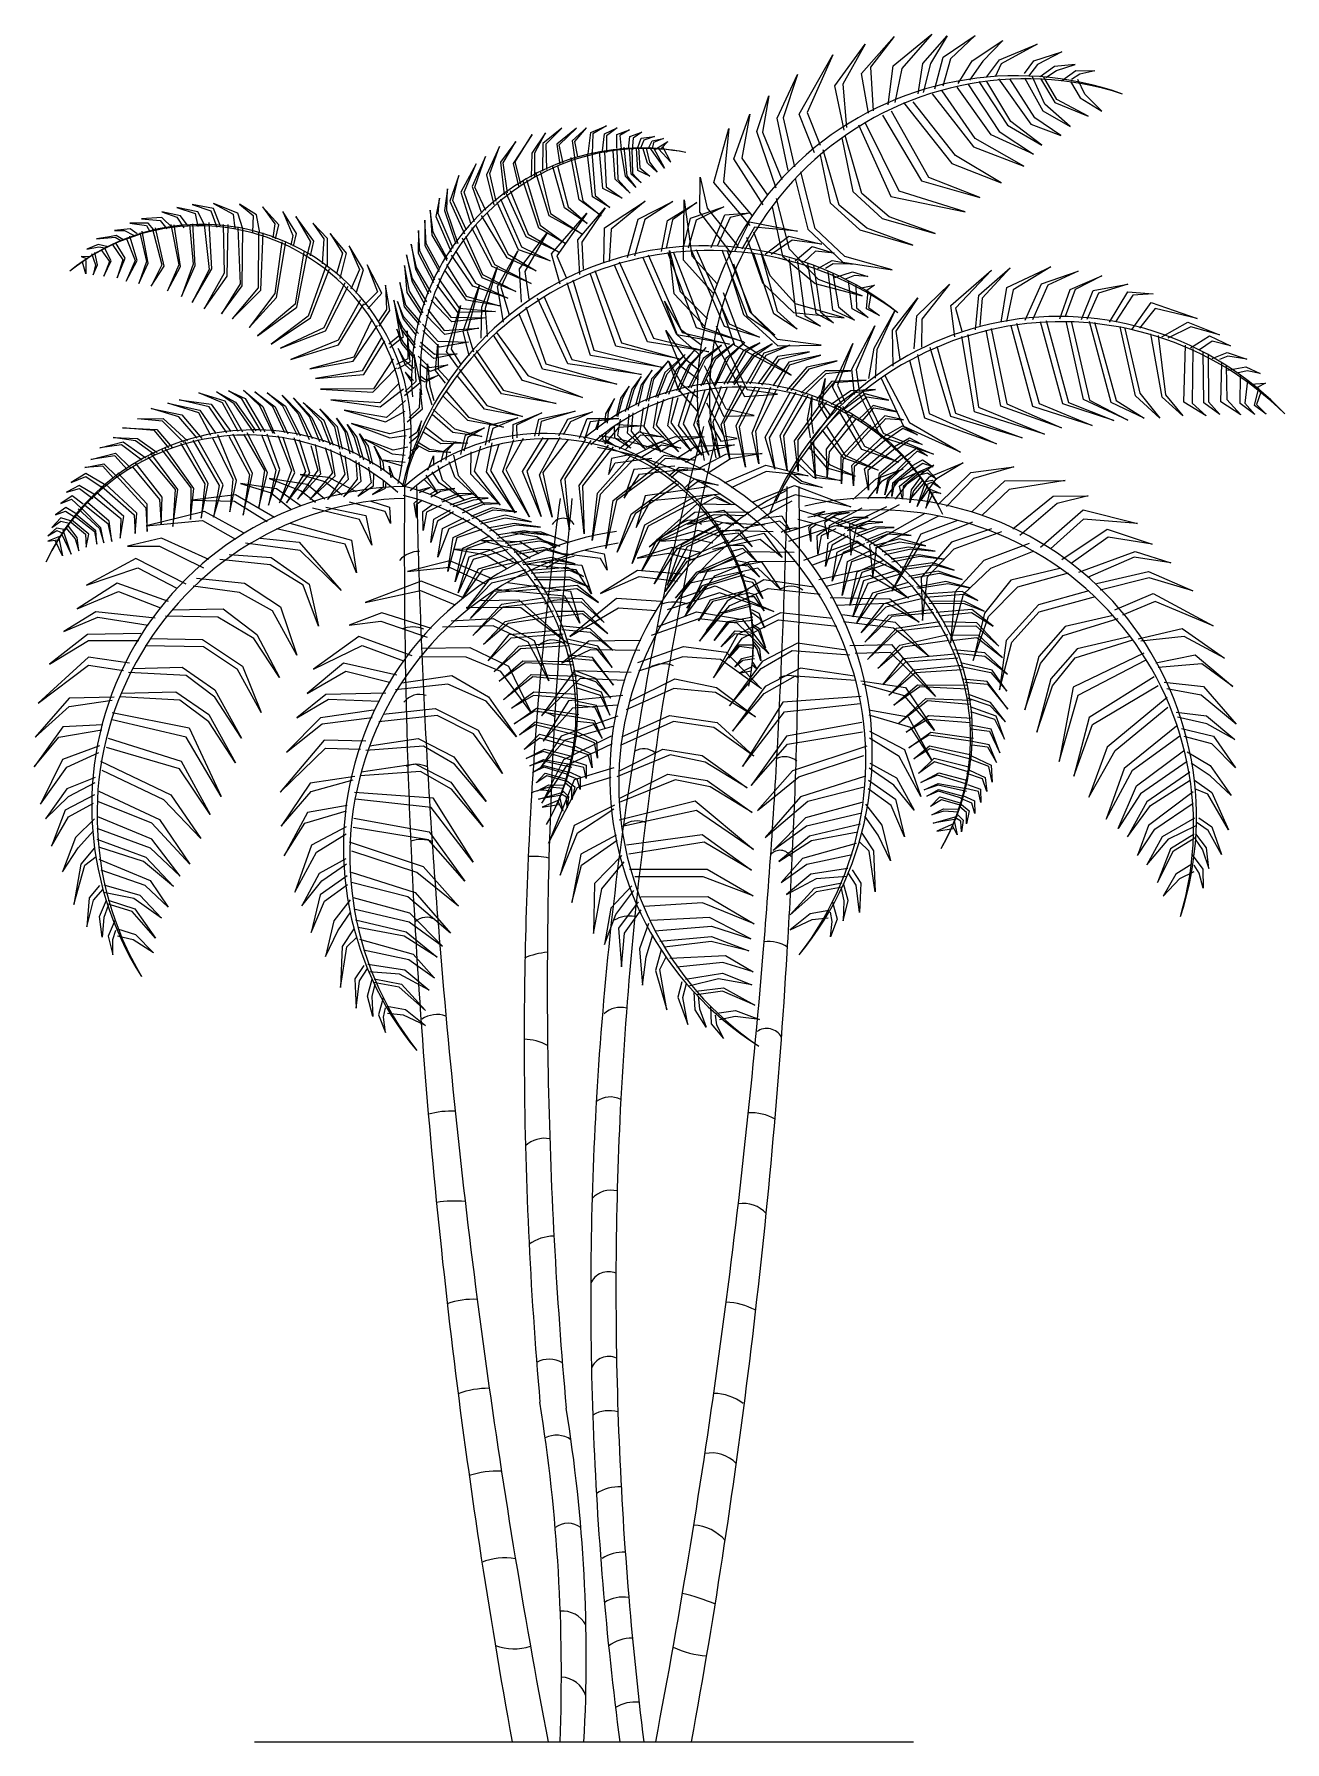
# Model space of a CAD drawing. Header units: millimetres. Extents: x -2417 to 3081, y 0 to 7506.
import ezdxf

# ---------------------------------------------------------------- set-up
doc = ezdxf.new("R2010")
doc.units = ezdxf.units.MM
doc.layers.add('ceco.net 185', color=7, linetype='Continuous')

msp = doc.modelspace()

# ---------------------------------------------------------------- linework, layer by layer
at = {"layer": 'ceco.net 185'}
for p, q in [((1103.1, 7278.4), (1236.6, 7462)), ((1236.6, 7462), (1138.2, 7286.5)), ((1220.1, 7333.2), (1363.1, 7495.8)), ((1363.1, 7495.8), (1260, 7360.9)), ((1359.7, 7366.5), (1528.7, 7506.2)), ((1528.7, 7506.2), (1397, 7355.7)), ((1488.9, 7376.9), (1596.3, 7498.5)), ((1596.3, 7498.5), (1523.6, 7377.2)), ((1579.1, 7405.5), (1719.9, 7499.9)), ((1719.9, 7499.9), (1611.9, 7397.6)), ((1706.9, 7388.5), (1841.2, 7477.6)), ((1841.2, 7477.6), (1753.5, 7387.7)), ((1825.9, 7392.7), (1991.8, 7462)), ((1991.8, 7462), (1833.8, 7375.2)), ((946.5, 7154.3), (1094.6, 7415.4)), ((1094.6, 7415.4), (981.7, 7162.4)), ((1260, 7360.9), (1271.8, 7169.1)), ((1337.3, 7194.8), (1359.7, 7366.5)), ((1469.1, 7244.6), (1488.9, 7376.9)), ((1523.6, 7377.2), (1491.1, 7249.7)), ((1541.8, 7265.2), (1579.1, 7405.5)), ((1611.9, 7397.6), (1577.7, 7277.4)), ((1644.7, 7289), (1706.9, 7388.5)), ((1753.5, 7387.7), (1695.3, 7304.5)), ((1769.6, 7317.8), (1825.9, 7392.7)), ((1833.8, 7375.2), (1808.1, 7318.9)), ((1936.4, 7333.1), (1977.7, 7389.1)), ((1993, 7373.2), (1954.5, 7321.7)), ((1977.7, 7389.1), (2100.1, 7428.9)), ((2100.1, 7428.9), (1993, 7373.2)), ((2068.8, 7363.6), (2005.7, 7318.1)), ((2159.5, 7372.9), (2068.8, 7363.6)), ((2076.7, 7346.1), (2159.5, 7372.9)), ((848.8, 7136.3), (938.7, 7328.5)), ((938.7, 7328.5), (876.2, 7138)), ((1138.2, 7286.5), (1154.5, 7095.7)), ((1250.8, 7159.6), (1220.1, 7333.2)), ((1397, 7355.7), (1365.9, 7205.3)), ((1687.6, 7287.3), (1824.8, 7078.8)), ((1735.4, 7298.3), (1861, 7106.5)), ((1876.8, 7121.8), (1770.2, 7298.6)), ((1821.7, 7310.4), (1964.4, 7111)), ((1981.4, 7138.2), (1872, 7310.4)), ((1937, 7313.8), (2016.7, 7169.6)), ((2025.5, 7198.7), (1970.1, 7321.5)), ((2007.4, 7310.7), (2070.5, 7205.2)), ((2078.9, 7218.8), (2021.3, 7317.8)), ((2029.5, 7315.8), (2076.7, 7346.1)), ((2098.7, 7300.8), (2161.9, 7346.4)), ((2139.1, 7298.3), (2181.6, 7227)), ((2179.6, 7329.7), (2143.2, 7307.5)), ((2161.9, 7346.4), (2245.2, 7344.8)), ((2201.1, 7243.1), (2171, 7307)), ((2245.2, 7344.8), (2179.6, 7329.7)), ((760.2, 7078.9), (812.3, 7234.4)), ((812.3, 7234.4), (784.2, 7075.1)), ((1143.3, 7083.9), (1103.1, 7278.4)), ((1404.3, 7206.4), (1617.3, 6938)), ((1632.5, 6972.5), (1446.5, 7208.4)), ((1531.3, 7243.4), (1712.8, 7010.4)), ((1719.9, 7046.9), (1574.5, 7257.3)), ((1789.7, 7063), (1640.7, 7272.6)), ((2215.8, 7145.8), (2078.9, 7218.8)), ((2181.6, 7227), (2277, 7168.3)), ((2277, 7168.3), (2201.1, 7243.1)), ((658.5, 6958.1), (728.8, 7155)), ((728.8, 7155), (694.6, 6961.8)), ((897.2, 6906.7), (848.8, 7136.3)), ((876.2, 7138), (925.9, 6922.6)), ((1013.5, 6984.5), (946.5, 7154.3)), ((981.7, 7162.4), (1038.2, 7017.9)), ((1312.7, 7150.4), (1484.1, 6860.8)), ((1515.5, 6875.8), (1351.5, 7167.1)), ((2096.2, 7060.1), (1981.4, 7138.2)), ((2016.7, 7169.6), (2137.2, 7100.6)), ((2137.2, 7100.6), (2025.5, 7198.7)), ((2070.5, 7205.2), (2215.8, 7145.8)), ((-227, 7064.6), (-311.5, 6938.3)), ((-301.9, 6944.3), (-227, 7064.6)), ((-169.7, 7072.4), (-229.2, 6982.9)), ((-215.7, 6984.5), (-169.7, 7072.4)), ((-97.4, 7092.7), (-180.4, 7025.6)), ((-165.5, 7023.7), (-97.4, 7092.7)), ((-33, 7093.4), (-118.7, 7023.1)), ((-109, 7019.1), (-33, 7093.4)), ((11.3, 7093.7), (-51.8, 7037)), ((-40.3, 7033.7), (11.3, 7093.7)), ((19, 6980.5), (29.8, 7074.5)), ((29.8, 7074.5), (99.8, 7103.8)), ((39.7, 7067.9), (36.8, 6980.8)), ((99.8, 7103.8), (39.7, 7067.9)), ((82, 6992.6), (90, 7067.5)), ((90, 7067.5), (146.6, 7094.8)), ((146.6, 7094.8), (99.2, 7059.1)), ((99.2, 7059.1), (99.3, 6985.5)), ((144.6, 7065.3), (200.7, 7085.2)), ((145, 7004.6), (144.6, 7065.3)), ((200.7, 7085.2), (157.6, 7060)), ((157.6, 7060), (164, 7001.9)), ((196.5, 7001.2), (201.7, 7057)), ((201.7, 7057), (254.8, 7075.7)), ((254.8, 7075.7), (216, 7048.7)), ((571.2, 6854.6), (636.8, 7092.1)), ((636.8, 7092.1), (612.8, 6855)), ((845.5, 6829.9), (760.2, 7078.9)), ((784.2, 7075.1), (869.1, 6867.8)), ((1221.5, 6805.5), (1148.1, 7060.3)), ((1207.2, 7107.9), (1349.3, 6793.3)), ((1385.8, 6815.6), (1238, 7115)), ((1975.8, 6978.1), (1789.7, 7063)), ((1824.8, 7078.8), (1975.8, 6978.1)), ((1861, 7106.5), (2013.1, 7017.7)), ((2013.1, 7017.7), (1876.8, 7121.8)), ((1964.4, 7111), (2096.2, 7060.1)), ((-370.9, 7012.4), (-427.7, 6887.6)), ((-413.9, 6893.4), (-370.9, 7012.4)), ((-299.2, 7034.3), (-366.3, 6943.6)), ((-354.8, 6940.4), (-299.2, 7034.3)), ((-229.2, 6982.9), (-231.3, 6877)), ((-216.1, 6879.3), (-215.7, 6984.5)), ((-180.4, 7025.6), (-181.9, 6903.7)), ((-163, 6911.7), (-165.5, 7023.7)), ((-118.7, 7023.1), (-106.5, 6931.3)), ((-91.8, 6939.5), (-109, 7019.1)), ((-51.8, 7037), (-39.8, 6955.2)), ((-26.5, 6966.8), (-40.3, 7033.7)), ((34.3, 6986.9), (49.6, 6796.5)), ((82.8, 6828.3), (68.5, 6990.5)), ((90.6, 6989), (98, 6834.7)), ((137.3, 6869), (128, 6993.9)), ((144.5, 6997.3), (149, 6866.8)), ((182.5, 6880.8), (162.7, 7004.9)), ((174.9, 7010), (188.6, 6883.3)), ((206.9, 6891), (199.6, 7002.5)), ((210, 7003.2), (213, 6893.6)), ((216, 7048.7), (212.5, 6997.1)), ((236.1, 6906.8), (230.8, 7004.8)), ((236.9, 7007.4), (251.5, 7049.3)), ((239.9, 7008.6), (245.7, 6918)), ((262.7, 7039.7), (248.6, 7005.1)), ((251.5, 7049.3), (309.7, 7055.8)), ((279.7, 6939.4), (259, 7005.9)), ((309.7, 7055.8), (262.7, 7039.7)), ((273.7, 7004.9), (288.8, 6943.2)), ((284.1, 7005.7), (299.6, 7037.2)), ((353.6, 6916.7), (290.2, 7008.2)), ((299.6, 7037.2), (349.1, 7047.2)), ((306.4, 7029.3), (300.1, 7001.6)), ((305, 7007.2), (353.6, 6916.7)), ((349.1, 7047.2), (306.4, 7029.3)), ((314.9, 7000.7), (368.9, 7034)), ((328.3, 7002.7), (382, 6942.9)), ((368.9, 7034), (338.7, 7003.5)), ((382, 6942.9), (347.9, 7007.3)), ((1122, 6754.8), (1052, 6998)), ((1133.2, 7049.8), (1182.2, 6815)), ((1712.8, 7010.4), (1933.6, 6925.8)), ((1933.6, 6925.8), (1719.9, 7046.9)), ((-474.5, 6936.7), (-541.4, 6811.7)), ((-527.2, 6811.6), (-474.5, 6936.7)), ((-433.1, 6968.1), (-491.2, 6836.7)), ((-479.8, 6833.5), (-433.1, 6968.1)), ((-366.3, 6943.6), (-350.8, 6800.6)), ((-336.1, 6808.8), (-354.8, 6940.4)), ((-311.5, 6938.3), (-287.4, 6837.3)), ((-277.5, 6847.5), (-301.9, 6944.3)), ((-85.7, 6743.4), (-138.3, 6928.9)), ((-116.2, 6927.4), (-69.2, 6746.7)), ((-21.2, 6777.5), (-56.1, 6963.3)), ((-42.7, 6965.4), (-5.2, 6773.5)), ((37.4, 6791.4), (16, 6979.2)), ((289.2, 6882.5), (236.1, 6906.8)), ((245.7, 6918), (289.2, 6882.5)), ((321.4, 6899.6), (279.7, 6939.4)), ((288.8, 6943.2), (321.4, 6899.6)), ((788.3, 6756.5), (658.5, 6958.1)), ((694.6, 6961.8), (806.6, 6797.8)), ((1038.5, 6976.3), (1082.8, 6764.3)), ((1617.3, 6938), (1834.4, 6852.5)), ((1834.4, 6852.5), (1632.5, 6972.5)), ((-549.8, 6884.9), (-589.2, 6771.5)), ((-576.4, 6774.8), (-549.8, 6884.9)), ((-491.2, 6836.7), (-449.9, 6718.7)), ((-430.7, 6730.8), (-479.8, 6833.5)), ((-427.7, 6887.6), (-396.5, 6755.3)), ((-385.3, 6772), (-413.9, 6893.4)), ((-198.3, 6653.2), (-267.2, 6860.5)), ((-252, 6866.9), (-193, 6666.2)), ((-153.2, 6707.9), (-211.4, 6898.2)), ((-190.6, 6899.8), (-146.6, 6717.8)), ((98, 6834.7), (168.7, 6785.5)), ((202.7, 6806.9), (137.3, 6869)), ((149, 6866.8), (202.7, 6806.9)), ((228.1, 6831.9), (182.5, 6880.8)), ((188.6, 6883.3), (228.1, 6831.9)), ((251.7, 6852.5), (206.9, 6891)), ((213, 6893.6), (251.7, 6852.5)), ((508.7, 6724.4), (510.4, 6877.6)), ((510.4, 6877.6), (541.8, 6741.3)), ((730.8, 6664.5), (571.2, 6854.6)), ((612.8, 6855), (739.3, 6708.1)), ((928.3, 6872.2), (984.4, 6648.9)), ((1016.2, 6651.6), (954, 6901.3)), ((1484.1, 6860.8), (1740.8, 6788.3)), ((1740.8, 6788.3), (1515.5, 6875.8)), ((-1627.9, 6739.5), (-1722, 6756.8)), ((-1722, 6756.8), (-1640.3, 6729.6)), ((-1521.5, 6719.7), (-1627.9, 6761.8)), ((-1627.9, 6761.8), (-1541.3, 6714.8)), ((-1439.8, 6712.3), (-1514.1, 6759.3)), ((-1514.1, 6759.3), (-1454.6, 6709.8)), ((-635.1, 6784.6), (-650.4, 6705.4)), ((-641.2, 6717.3), (-635.1, 6784.6)), ((-599.7, 6825.6), (-612.7, 6731.3)), ((-602.7, 6731.5), (-599.7, 6825.6)), ((-589.2, 6771.5), (-525.3, 6628.6)), ((-515.8, 6644.7), (-576.4, 6774.8)), ((-541.4, 6811.7), (-496.5, 6670.9)), ((-480.8, 6681.6), (-527.2, 6811.6)), ((-287.5, 6558.6), (-381.6, 6766.1)), ((-367.2, 6782.9), (-274.8, 6571.1)), ((-254.1, 6615.5), (-341.8, 6807.8)), ((-324.8, 6818.5), (-244.5, 6626.7)), ((76.2, 6707.4), (-21.2, 6777.5)), ((-5.2, 6773.5), (76.2, 6707.4)), ((114.2, 6744.8), (37.4, 6791.4)), ((49.6, 6796.5), (114.2, 6744.8)), ((168.7, 6785.5), (82.8, 6828.3)), ((90.8, 6654.4), (268.4, 6772)), ((268.4, 6772), (119.3, 6649)), ((238.5, 6692.8), (390.1, 6771)), ((390.1, 6771), (267.7, 6690.9)), ((366.7, 6686.8), (496.2, 6765.6)), ((496.2, 6765.6), (389.4, 6689.9)), ((437, 6513.3), (440.7, 6778.2)), ((440.7, 6778.2), (474.5, 6531.3)), ((903, 6560.6), (846.8, 6783.9)), ((1082.8, 6764.3), (1212, 6645.9)), ((1182.2, 6815), (1311.4, 6696.6)), ((1342.2, 6703.7), (1221.5, 6805.5)), ((1349.3, 6793.3), (1675.2, 6725)), ((1675.2, 6725), (1385.8, 6815.6)), ((-1855.6, 6699.9), (-1944.7, 6695)), ((-1944.7, 6695), (-1863, 6687.6)), ((-1863, 6687.6), (-1833.3, 6650.4)), ((-1773.9, 6707.3), (-1855.6, 6724.7)), ((-1855.6, 6724.7), (-1788.8, 6702.4)), ((-1808.6, 6655.4), (-1855.6, 6699.9)), ((-1697.2, 6724.7), (-1788.8, 6744.5)), ((-1788.8, 6744.5), (-1709.6, 6717.2)), ((-1788.8, 6702.4), (-1759.1, 6655.4)), ((-1739.3, 6662.8), (-1773.9, 6707.3)), ((-1709.6, 6717.2), (-1697.2, 6660.3)), ((-1665, 6662.8), (-1697.2, 6724.7)), ((-1640.3, 6729.6), (-1613.1, 6657.9)), ((-1598.2, 6662.8), (-1627.9, 6739.5)), ((-1541.3, 6714.8), (-1533.9, 6650.4)), ((-1499.2, 6650.4), (-1521.5, 6719.7)), ((-1454.6, 6709.8), (-1457.1, 6635.6)), ((-1424.9, 6633.1), (-1439.8, 6712.3)), ((-1340.8, 6667.8), (-1412.6, 6746.9)), ((-1412.6, 6746.9), (-1358.1, 6672.7)), ((-1264.1, 6630.6), (-1323.5, 6727.1)), ((-1323.5, 6727.1), (-1278.9, 6620.7)), ((-1187.3, 6596), (-1266.5, 6704.9)), ((-1266.5, 6704.9), (-1202.2, 6593.5)), ((-693.5, 6586.4), (-700, 6688.7)), ((-700, 6688.7), (-699.9, 6577.6)), ((-663.4, 6635.3), (-676.1, 6733)), ((-676.1, 6733), (-668.4, 6623.1)), ((-650.4, 6705.4), (-583.2, 6549.8)), ((-574.7, 6563.4), (-641.2, 6717.3)), ((-612.7, 6731.3), (-563.3, 6584.4)), ((-553.3, 6584.5), (-602.7, 6731.5)), ((-337.2, 6523.5), (-450.6, 6708.6)), ((-427.5, 6721.8), (-333.2, 6539.5)), ((-9, 6628.8), (-153.2, 6707.9)), ((-146.6, 6717.8), (-9, 6628.8)), ((-142.1, 6540.5), (12.3, 6719.6)), ((12.3, 6719.6), (-119.6, 6532.2)), ((14.8, 6674.5), (-85.7, 6743.4)), ((-69.2, 6746.7), (14.8, 6674.5)), ((-26.2, 6602.8), (92.8, 6742.7)), ((92.8, 6742.7), (-9.7, 6592.3)), ((191.6, 6524.4), (238.5, 6692.8)), ((267.7, 6690.9), (222.2, 6529.7)), ((340.9, 6551.4), (366.7, 6686.8)), ((389.4, 6689.9), (362.1, 6565.8)), ((435.4, 6562.9), (468.4, 6697)), ((492.6, 6688.7), (458.2, 6566)), ((468.4, 6697), (614.5, 6746.7)), ((614.5, 6746.7), (492.6, 6688.7)), ((647.7, 6543.4), (508.7, 6724.4)), ((541.8, 6741.3), (677.8, 6573.5)), ((558.5, 6569), (619.1, 6712.6)), ((642.7, 6700.7), (585.5, 6575)), ((619.1, 6712.6), (731.5, 6720.7)), ((731.5, 6720.7), (642.7, 6700.7)), ((662.6, 6552.9), (727.6, 6680.9)), ((727.6, 6680.9), (938, 6640.8)), ((827.5, 6747), (872.9, 6530.5)), ((1242.8, 6653), (1122, 6754.8)), ((1311.4, 6696.6), (1544.4, 6629.9)), ((1544.4, 6629.9), (1342.2, 6703.7)), ((-2085.8, 6615.8), (-2142.7, 6605.9)), ((-2142.7, 6605.9), (-2061.1, 6613.3)), ((-2056.1, 6620.7), (-2085.8, 6615.8)), ((-1994.2, 6650.4), (-2063.5, 6643)), ((-2063.5, 6643), (-2019, 6643)), ((-2061.1, 6613.3), (-2036.3, 6598.5)), ((-2026.4, 6603.4), (-2056.1, 6620.7)), ((-2019, 6643), (-1979.4, 6623.2)), ((-2011.6, 6610.9), (-1972, 6511.9)), ((-1915, 6675.2), (-1996.7, 6675.2)), ((-1996.7, 6675.2), (-1922.5, 6665.3)), ((-1964.5, 6511.9), (-1996.7, 6618.3)), ((-1964.5, 6628.2), (-1994.2, 6650.4)), ((-1952.2, 6633.1), (-1922.5, 6506.9)), ((-1915, 6499.5), (-1942.3, 6640.5)), ((-1922.5, 6665.3), (-1907.6, 6638.1)), ((-1890.3, 6645.5), (-1915, 6675.2)), ((-1897.7, 6655.4), (-1855.6, 6492.1)), ((-1845.7, 6487.1), (-1882.8, 6655.4)), ((-1816, 6670.2), (-1781.4, 6492.1)), ((-1773.9, 6484.7), (-1801.2, 6667.8)), ((-1734.3, 6670.2), (-1717, 6494.6)), ((-1709.6, 6489.6), (-1719.5, 6672.7)), ((-1670, 6670.2), (-1647.7, 6472.3)), ((-1635.3, 6474.8), (-1647.7, 6677.7)), ((-1585.8, 6670.2), (-1580.9, 6455)), ((-1568.5, 6442.6), (-1563.6, 6670.2)), ((-1521.5, 6655.4), (-1511.6, 6408)), ((-1501.7, 6400.5), (-1499.2, 6652.9)), ((-1429.9, 6633.1), (-1432.4, 6390.6)), ((-1420, 6380.7), (-1410.1, 6633.1)), ((-1358.1, 6672.7), (-1368, 6610.9)), ((-1355.6, 6605.9), (-1340.8, 6667.8)), ((-1278.9, 6620.7), (-1288.8, 6578.7)), ((-1276.4, 6573.7), (-1264.1, 6630.6)), ((-1127.9, 6608.4), (-1192.3, 6675.2)), ((-1192.3, 6675.2), (-1142.8, 6605.9)), ((-1142.8, 6605.9), (-1150.2, 6497)), ((-1127.9, 6487.1), (-1127.9, 6608.4)), ((-1043.8, 6544), (-1115.6, 6630.6)), ((-1115.6, 6630.6), (-1061.1, 6544)), ((-727.3, 6642.9), (-728.1, 6543.6)), ((-721.6, 6552.4), (-727.3, 6642.9)), ((-668.4, 6623.1), (-603.3, 6511)), ((-599.6, 6516.6), (-663.4, 6635.3)), ((-446.8, 6434.6), (-534.2, 6609.1)), ((-520.3, 6618.5), (-445.8, 6449.3)), ((-403.4, 6485), (-492.7, 6655.2)), ((-475.7, 6665.9), (-392.5, 6493.1)), ((-283.4, 6474.6), (-161, 6632.2)), ((-161, 6632.2), (-259.8, 6462.7)), ((-112, 6549.8), (-254.1, 6615.5)), ((-244.5, 6626.7), (-112, 6549.8)), ((-80.1, 6584.7), (-198.3, 6653.2)), ((-193, 6666.2), (-80.1, 6584.7)), ((87.2, 6500), (90.8, 6654.4)), ((119.3, 6649), (110.7, 6506.6)), ((749.2, 6658.3), (693.8, 6561.7)), ((714.6, 6614.4), (784.3, 6412.8)), ((818.8, 6444), (746.7, 6635.8)), ((938, 6640.8), (749.2, 6658.3)), ((796.5, 6538.5), (900.4, 6618.4)), ((900.4, 6618.4), (1045.3, 6583.4)), ((984.4, 6648.9), (1138.3, 6503.8)), ((1146.4, 6528.8), (1016.2, 6651.6)), ((1212, 6645.9), (1445, 6579.2)), ((1445, 6579.2), (1242.8, 6653)), ((-2135.3, 6581.2), (-2184.8, 6561.4)), ((-2184.8, 6561.4), (-2132.8, 6571.3)), ((-2165, 6541.6), (-2147.7, 6492.1)), ((-2137.8, 6492.1), (-2150.2, 6546.5)), ((-2090.8, 6571.3), (-2135.3, 6581.2)), ((-2132.8, 6571.3), (-2105.6, 6566.3)), ((-2122.9, 6558.9), (-2085.8, 6506.9)), ((-2078.4, 6509.4), (-2108.1, 6566.3)), ((-2073.4, 6583.6), (-2026.4, 6514.4)), ((-2016.5, 6521.8), (-2058.6, 6591.1)), ((-1328.4, 6593.5), (-1358.1, 6365.9)), ((-1350.7, 6348.6), (-1311.1, 6593.5)), ((-1231.9, 6549), (-1269, 6318.9)), ((-1261.6, 6306.5), (-1214.6, 6544)), ((-1202.2, 6593.5), (-1219.5, 6526.7)), ((-1202.2, 6531.7), (-1187.3, 6596)), ((-1061.1, 6544), (-1088.3, 6452.5)), ((-1071, 6432.7), (-1043.8, 6544)), ((-969.5, 6469.8), (-1031.4, 6576.2)), ((-1031.4, 6576.2), (-986.8, 6472.3)), ((-754, 6431.8), (-779.5, 6536.2)), ((-779.5, 6536.2), (-757.2, 6420.3)), ((-735.7, 6479.8), (-758.8, 6583.2)), ((-758.8, 6583.2), (-741.1, 6473.5)), ((-728.1, 6543.6), (-661.6, 6413.9)), ((-655.9, 6424.4), (-721.6, 6552.4)), ((-699.9, 6577.6), (-635.8, 6463.1)), ((-633.2, 6476.3), (-693.5, 6586.4)), ((-489.1, 6399), (-582.1, 6535.4)), ((-564.6, 6553.4), (-476.5, 6411.4)), ((-379.5, 6396.8), (-290.5, 6553.5)), ((-290.5, 6553.5), (-365.2, 6394.1)), ((-333.2, 6539.5), (-209.4, 6466.1)), ((-148.7, 6509.4), (-287.5, 6558.6)), ((-274.8, 6571.1), (-148.7, 6509.4)), ((-104.1, 6407.2), (-142.1, 6540.5)), ((-119.6, 6532.2), (-77.8, 6436.1)), ((-18.4, 6449.9), (-26.2, 6602.8)), ((-9.7, 6592.3), (-2.9, 6472.8)), ((282.6, 6536.6), (431.7, 6194.3)), ((494.9, 6215.5), (369.4, 6546)), ((397.1, 6365.2), (376.5, 6555)), ((376.5, 6555), (422.5, 6375.7)), ((392.1, 6549), (521.2, 6217.9)), ((618, 6221.6), (471.8, 6559.7)), ((474.5, 6531.3), (586.1, 6408.8)), ((493.8, 6559.2), (638.5, 6232.5)), ((718.6, 6265.2), (607.7, 6556)), ((629.1, 6551.9), (736.3, 6280.3)), ((835.3, 6276.2), (745.9, 6544.4)), ((778.7, 6541.9), (848.7, 6288.5)), ((915.5, 6600.7), (822.2, 6537.3)), ((872.9, 6530.5), (1016.2, 6410.8)), ((1030.8, 6428), (903, 6560.6)), ((1045.3, 6583.4), (915.5, 6600.7)), ((927.8, 6509.8), (1002.6, 6573.1)), ((1017.1, 6551.8), (967.7, 6505.9)), ((1002.6, 6573.1), (1100.4, 6543.4)), ((1100.4, 6543.4), (1017.1, 6551.8)), ((-2174.9, 6526.7), (-2209.6, 6529.2)), ((-2209.6, 6529.2), (-2182.3, 6519.3)), ((-2189.8, 6452.5), (-2204.6, 6504.5)), ((-2189.8, 6511.9), (-2189.8, 6452.5)), ((-2147.7, 6492.1), (-2157.6, 6447.6)), ((-2157.6, 6447.6), (-2137.8, 6492.1)), ((-2110.6, 6442.6), (-2078.4, 6509.4)), ((-2085.8, 6506.9), (-2110.6, 6442.6)), ((-2051.2, 6435.2), (-2016.5, 6521.8)), ((-2026.4, 6514.4), (-2051.2, 6435.2)), ((-1972, 6511.9), (-2011.6, 6420.3)), ((-2011.6, 6420.3), (-1964.5, 6511.9)), ((-1922.5, 6506.9), (-1957.1, 6410.4)), ((-1957.1, 6410.4), (-1915, 6499.5)), ((-1855.6, 6492.1), (-1902.7, 6398.1)), ((-1902.7, 6398.1), (-1845.7, 6487.1)), ((-1781.4, 6492.1), (-1830.9, 6378.3)), ((-1830.9, 6378.3), (-1773.9, 6484.7)), ((-1717, 6494.6), (-1769, 6353.5)), ((-1769, 6353.5), (-1709.6, 6489.6)), ((-1722, 6326.3), (-1635.3, 6474.8)), ((-1647.7, 6472.3), (-1722, 6326.3)), ((-1132.9, 6489.6), (-1212.1, 6266.9)), ((-1202.2, 6259.5), (-1118, 6474.8)), ((-986.8, 6472.3), (-1024, 6385.7)), ((-1001.7, 6368.4), (-969.5, 6469.8)), ((-887.8, 6368.4), (-952.2, 6492.1)), ((-952.2, 6492.1), (-907.6, 6373.3)), ((-766.9, 6375.9), (-788.5, 6490)), ((-788.5, 6490), (-778.9, 6370.8)), ((-741.1, 6473.5), (-683.3, 6364.4)), ((-672, 6371.2), (-735.7, 6479.8)), ((-517, 6337.2), (-611.7, 6469.3)), ((-604.1, 6493.9), (-517.2, 6355)), ((-448.4, 6306.5), (-381.7, 6482.2)), ((-381.7, 6482.2), (-434.8, 6300.3)), ((-232.4, 6409.9), (-403.4, 6485)), ((-392.5, 6493.1), (-232.4, 6409.9)), ((-209.4, 6466.1), (-337.2, 6523.5)), ((-274.2, 6328.8), (-283.4, 6474.6)), ((-259.8, 6462.7), (-242.3, 6341.2)), ((139.7, 6135.4), (27.1, 6456)), ((47.7, 6466.9), (164.5, 6149.2)), ((279.8, 6153.1), (133.6, 6491.2)), ((154.8, 6505.6), (305.2, 6170.4)), ((407.6, 6184.1), (258.5, 6526.4)), ((567.9, 6367.5), (437, 6513.3)), ((730.5, 6284.7), (658.8, 6495.1)), ((933.6, 6268.6), (903.5, 6518.1)), ((938.5, 6507.7), (970.6, 6268.9)), ((1020.3, 6277.9), (984.8, 6498.9)), ((1009.1, 6490.6), (1040.2, 6285.2)), ((1028.5, 6475.8), (1090.8, 6512)), ((1095.2, 6496.3), (1061.9, 6476.8)), ((1093.5, 6293.5), (1074.1, 6463.4)), ((1090.8, 6512), (1179.9, 6495)), ((1179.9, 6495), (1095.2, 6496.3)), ((1102.1, 6435.9), (1180.9, 6461.6)), ((1138.3, 6503.8), (1354.4, 6470.3)), ((1354.4, 6470.3), (1146.4, 6528.8)), ((1180.9, 6461.6), (1247.3, 6441.5)), ((1612.2, 6313.3), (1790.9, 6468.1)), ((1790.9, 6468.1), (1633.3, 6301.9)), ((1735.9, 6358.2), (1873.9, 6479.4)), ((1873.9, 6479.4), (1750.7, 6345.4)), ((1859.1, 6392.3), (2051.9, 6483)), ((2051.9, 6483), (1886.6, 6382.8)), ((2010.8, 6408.9), (2172.1, 6464.4)), ((2172.1, 6464.4), (2039.4, 6402.8)), ((-1580.9, 6455), (-1670, 6299.1)), ((-1670, 6299.1), (-1568.5, 6442.6)), ((-1511.6, 6408), (-1593.3, 6276.8)), ((-1593.3, 6276.8), (-1501.7, 6400.5)), ((-1432.4, 6390.6), (-1546.2, 6254.6)), ((-1546.2, 6254.6), (-1420, 6380.7)), ((-1051.2, 6412.9), (-1142.8, 6215)), ((-1135.4, 6202.6), (-1036.3, 6398.1)), ((-853.2, 6291.7), (-873, 6403)), ((-873, 6403), (-868, 6296.6)), ((-783.6, 6314.3), (-809.4, 6414.6)), ((-809.4, 6414.6), (-790.7, 6307.3)), ((-757.2, 6420.3), (-699.8, 6317.1)), ((-690.7, 6329), (-754, 6431.8)), ((-554.7, 6282), (-645.6, 6405)), ((-639.3, 6432.7), (-548.9, 6302.4)), ((-531.4, 6200.5), (-459.3, 6404.6)), ((-459.3, 6404.6), (-512.9, 6200.6)), ((-334.4, 6345.7), (-489.1, 6399)), ((-476.5, 6411.4), (-334.4, 6345.7)), ((-299.9, 6374.5), (-446.8, 6434.6)), ((-445.8, 6449.3), (-299.9, 6374.5)), ((-353.8, 6240.5), (-379.5, 6396.8)), ((-365.2, 6394.1), (-329.2, 6272.8)), ((28.3, 6093.9), (-73.5, 6412.4)), ((-48.8, 6426.2), (43.8, 6116.8)), ((646, 6450.4), (700.8, 6273.2)), ((784.3, 6412.8), (920.9, 6282.3)), ((930.4, 6321.5), (818.8, 6444)), ((1016.2, 6410.8), (1223.2, 6356.7)), ((1223.2, 6356.7), (1030.8, 6428)), ((1094.2, 6452.2), (1118.3, 6307.3)), ((1188.9, 6445.3), (1144.9, 6427.8)), ((1179.6, 6299.3), (1162.1, 6420.8)), ((1247.3, 6441.5), (1188.9, 6445.3)), ((1195.7, 6403.3), (1198.7, 6303)), ((1211.5, 6389.3), (1276.8, 6402.7)), ((1276.8, 6402.7), (1242.9, 6379.6)), ((1462.9, 6268.5), (1606.8, 6406.8)), ((1606.8, 6406.8), (1484.5, 6253.3)), ((1833.3, 6240), (1859.1, 6392.3)), ((1886.6, 6382.8), (1857.4, 6243.2)), ((1940.1, 6249.1), (2010.8, 6408.9)), ((2039.4, 6402.8), (1971.1, 6249.9)), ((2091.7, 6254.2), (2136.8, 6384.5)), ((2159.7, 6384.2), (2114.8, 6265.4)), ((2136.8, 6384.5), (2276.4, 6443.6)), ((2276.4, 6443.6), (2159.7, 6384.2)), ((2238.9, 6379.8), (2390.7, 6407.8)), ((2390.7, 6407.8), (2261.7, 6368.1)), ((-1358.1, 6365.9), (-1472, 6217.5)), ((-1472, 6217.5), (-1350.7, 6348.6)), ((-1269, 6318.9), (-1434.8, 6180.3)), ((-1434.8, 6180.3), (-1261.6, 6306.5)), ((-981.9, 6338.7), (-1080.9, 6160.5)), ((-1078.4, 6140.7), (-967, 6321.4)), ((-907.6, 6373.3), (-964.6, 6316.4)), ((-949.7, 6299.1), (-887.8, 6368.4)), ((-793.8, 6177.9), (-835.9, 6336.2)), ((-835.9, 6336.2), (-808.6, 6182.8)), ((-793.5, 6265.7), (-819.1, 6331.7)), ((-819.1, 6331.7), (-795.1, 6255)), ((-790.7, 6307.3), (-724.1, 6230.2)), ((-717.6, 6239), (-783.6, 6314.3)), ((-778.9, 6370.8), (-713.7, 6272.9)), ((-707.2, 6281.7), (-766.9, 6375.9)), ((-581, 6242.4), (-670.9, 6337.1)), ((-655.1, 6350.9), (-585.6, 6261.9)), ((-603.9, 6110.9), (-543.1, 6313.5)), ((-543.1, 6313.5), (-583.4, 6121.7)), ((-517.2, 6355), (-370.6, 6312.6)), ((-370.6, 6312.6), (-517, 6337.2)), ((-452.1, 6170.6), (-448.4, 6306.5)), ((-256.2, 6306.9), (-167.1, 6057.2)), ((-71, 6057.4), (-204.6, 6345.1)), ((-176.9, 6354.6), (-52.6, 6076)), ((411.3, 6183.2), (353.8, 6332.1)), ((353.8, 6332.1), (423.8, 6209.3)), ((532.4, 6220.4), (397.1, 6365.2)), ((422.5, 6375.7), (542.9, 6255.3)), ((698.4, 6142.9), (613.9, 6368.9)), ((1143.7, 6259.6), (930.4, 6321.5)), ((1118.3, 6307.3), (1188.6, 6249.6)), ((1242.2, 6298.5), (1250, 6378.2)), ((1261.6, 6361.2), (1250.7, 6304.2)), ((1356.5, 6205.5), (1467.2, 6347.6)), ((1467.2, 6347.6), (1370.3, 6200.7)), ((1630.5, 6175.9), (1612.2, 6313.3)), ((1721.5, 6205.8), (1735.9, 6358.2)), ((1750.7, 6345.4), (1740.1, 6226.2)), ((2186.9, 6251.9), (2238.9, 6379.8)), ((2261.7, 6368.1), (2209.9, 6251.6)), ((2309.6, 6240.1), (2390.3, 6373.4)), ((2411.9, 6358.3), (2337.1, 6242.1)), ((2390.3, 6373.4), (2502.7, 6365.2)), ((2410.2, 6209.1), (2493.1, 6326.3)), ((2502.7, 6365.2), (2411.9, 6358.3)), ((2493.1, 6326.3), (2695.4, 6256.2)), ((-1212.1, 6266.9), (-1375.4, 6143.2)), ((-1375.4, 6143.2), (-1202.2, 6259.5)), ((-932.4, 6252.1), (-1011.6, 6086.3)), ((-868, 6296.6), (-905.2, 6242.2)), ((-900.2, 6222.4), (-853.2, 6291.7)), ((-797.6, 6217.6), (-824.5, 6277)), ((-824.5, 6277), (-804.7, 6210.5)), ((-795.1, 6255), (-738.2, 6181.9)), ((-727.6, 6190.4), (-793.5, 6265.7)), ((-709, 6231.7), (-641.6, 6156.2)), ((-611.4, 6186.7), (-693.1, 6270.6)), ((-685.5, 6295.2), (-614.7, 6203.2)), ((-585.6, 6261.9), (-430.5, 6258.9)), ((-430.5, 6258.9), (-581, 6242.4)), ((-388.6, 6287.2), (-554.7, 6282)), ((-548.9, 6302.4), (-388.6, 6287.2)), ((-434.8, 6300.3), (-425.1, 6176.5)), ((-182.5, 6034.3), (-284.4, 6275.3)), ((606.1, 6302.3), (662.2, 6139.2)), ((638.5, 6232.5), (771.4, 6173.9)), ((700.8, 6273.2), (852.6, 6136.8)), ((839.7, 6183.1), (718.6, 6265.2)), ((850.9, 6164.2), (730.5, 6284.7)), ((736.3, 6280.3), (839.7, 6183.1)), ((937, 6208.9), (835.3, 6276.2)), ((848.7, 6288.5), (937, 6208.9)), ((920.9, 6282.3), (1143.7, 6259.6)), ((1039.3, 6222.6), (933.6, 6268.6)), ((970.6, 6268.9), (1039.3, 6222.6)), ((1097.6, 6237.4), (1020.3, 6277.9)), ((1040.2, 6285.2), (1097.6, 6237.4)), ((1188.6, 6249.6), (1093.5, 6293.5)), ((1249.7, 6260.1), (1179.6, 6299.3)), ((1198.7, 6303), (1249.7, 6260.1)), ((1299.4, 6269.1), (1242.2, 6298.5)), ((1250.7, 6304.2), (1299.4, 6269.1)), ((1275.3, 6126.1), (1366.7, 6290.3)), ((1366.7, 6290.3), (1287.8, 6117.9)), ((1450.9, 6122.9), (1462.9, 6268.5)), ((1484.5, 6253.3), (1484.2, 6130.5)), ((1633.3, 6301.9), (1660.8, 6200.7)), ((1900.9, 6235.8), (2001.3, 5882.3)), ((2104.6, 5881.1), (2006.6, 6241.4)), ((2031.9, 6248), (2129.9, 5887.7)), ((2195.5, 5899.6), (2119.1, 6244.7)), ((2142.1, 6244.4), (2221.8, 5898.1)), ((2318.1, 5887.8), (2222.4, 6243.5)), ((2244.2, 6239.8), (2340, 5895.6)), ((2511.1, 6300.9), (2442.4, 6213.3)), ((2695.4, 6256.2), (2511.1, 6300.9)), ((2540.7, 6175.5), (2655, 6239.5)), ((2655, 6239.5), (2793.3, 6183.9)), ((-1142.8, 6215), (-1333.4, 6125.9)), ((-1333.4, 6125.9), (-1135.4, 6202.6)), ((-1080.9, 6160.5), (-1288.8, 6076.4)), ((-1014.1, 6069), (-907.6, 6224.9)), ((-890.3, 6172.9), (-974.5, 6026.9)), ((-967, 6009.6), (-875.5, 6158.1)), ((-808.6, 6182.8), (-858.1, 6143.2)), ((-853.2, 6128.4), (-793.8, 6177.9)), ((-795.9, 6155.7), (-822.3, 6209.2)), ((-822.3, 6209.2), (-802.3, 6146.9)), ((-804.7, 6210.5), (-741.8, 6127.8)), ((-739.9, 6142.7), (-797.6, 6217.6)), ((-744.3, 6090.4), (-795.9, 6155.7)), ((-764.1, 6066.5), (-776.5, 6202.6)), ((-776.5, 6202.6), (-774, 6078.9)), ((-634.4, 6130.5), (-708, 6203.5)), ((-641.6, 6156.2), (-507.2, 6151.6)), ((-614.7, 6203.2), (-461.6, 6213.7)), ((-461.6, 6213.7), (-611.4, 6186.7)), ((-504.1, 6091.9), (-531.4, 6200.5)), ((-512.9, 6200.6), (-485.7, 6110.5)), ((-269.6, 5984.4), (-398.1, 6182.5)), ((-384.7, 6194.7), (-247, 6006)), ((305.2, 6170.4), (548.5, 6109.3)), ((424.2, 6047.2), (360.3, 6203.9)), ((360.3, 6203.9), (444.5, 6079.7)), ((640, 6143.5), (407.6, 6184.1)), ((510.4, 6094.9), (411.3, 6183.2)), ((423.8, 6209.3), (513.5, 6141.9)), ((431.7, 6194.3), (640, 6143.5)), ((701.2, 6154.1), (494.9, 6215.5)), ((521.2, 6217.9), (701.2, 6154.1)), ((572.7, 6159.5), (705.2, 5912.9)), ((716.7, 5943.4), (582.8, 6222.8)), ((771.4, 6173.9), (618, 6221.6)), ((1042, 6138.8), (850.9, 6164.2)), ((1177.8, 6033.2), (1278.7, 6224.8)), ((1278.7, 6224.8), (1196.1, 6030.7)), ((1359.3, 6047.1), (1356.5, 6205.5)), ((1370.3, 6200.7), (1388.3, 6075.5)), ((1716.2, 5846.7), (1661.5, 6176.6)), ((1688, 6186.7), (1734.8, 5867.1)), ((1832.4, 5871.7), (1767.4, 6205.2)), ((1789.3, 6213), (1859, 5881.7)), ((1973.6, 5868.9), (1877.8, 6224.6)), ((2424.1, 5916.4), (2356.4, 6220.1)), ((2377, 6213), (2443.7, 5928.8)), ((2541.1, 5910.4), (2491.5, 6188.7)), ((2523.5, 6181.4), (2556.1, 5920.5)), ((2667.4, 6219.9), (2565.9, 6170.6)), ((2666.4, 6128.1), (2749.6, 6179.9)), ((2793.3, 6183.9), (2667.4, 6219.9)), ((2760.8, 6156.8), (2705.3, 6118.4)), ((2749.6, 6179.9), (2842.1, 6136.3)), ((2842.1, 6136.3), (2760.8, 6156.8)), ((-1288.8, 6076.4), (-1078.4, 6140.7)), ((-1011.6, 6086.3), (-1204.7, 6034.4)), ((-785.8, 6069), (-817.2, 6124.5)), ((-817.2, 6124.5), (-785.2, 6053.1)), ((-802.3, 6146.9), (-749.7, 6084.1)), ((-719.5, 5975), (-746.8, 6098.7)), ((-746.8, 6098.7), (-739.3, 5979.9)), ((-728.8, 6091), (-679, 6040.3)), ((-660, 6080.5), (-722.8, 6136.4)), ((-718.8, 6152.4), (-657.2, 6099.5)), ((-557.9, 6101.7), (-660, 6080.5)), ((-657.2, 6099.5), (-557.9, 6101.7)), ((-653, 6027.9), (-641.9, 6144)), ((-641.9, 6144), (-640.9, 6033)), ((-507.2, 6151.6), (-634.4, 6130.5)), ((-554.1, 6042.3), (-603.9, 6110.9)), ((-583.4, 6121.7), (-540.7, 6054.5)), ((-362.3, 5924.5), (-484.2, 6099.2)), ((-473.7, 6115.6), (-355.3, 5941.7)), ((347, 6040.5), (28.3, 6093.9)), ((43.8, 6116.8), (347, 6040.5)), ((417.1, 6078.9), (139.7, 6135.4)), ((164.5, 6149.2), (417.1, 6078.9)), ((548.5, 6109.3), (279.8, 6153.1)), ((445.2, 6098), (354.8, 6019.7)), ((366, 6013), (445.2, 6098)), ((487.7, 6118.1), (407.5, 6031.6)), ((418.7, 6035.7), (487.7, 6118.1)), ((524.1, 6081.1), (459, 5950.7)), ((537.9, 6129.3), (459.9, 6050.1)), ((468.2, 6049.4), (537.9, 6129.3)), ((470.8, 5952.3), (535, 6081.1)), ((604.6, 6139.2), (524.1, 6081.1)), ((535, 6081.1), (604.6, 6139.2)), ((657.7, 6144.3), (568.2, 6078.5)), ((623.5, 6080.1), (571.8, 5961.2)), ((578.5, 5961.6), (636.3, 6083.3)), ((579.1, 6078.5), (657.7, 6144.3)), ((700.5, 6114.3), (614.9, 5967.9)), ((707.5, 6151.3), (623.5, 6080.1)), ((630.9, 5969.2), (715.5, 6113.9)), ((636.3, 6083.3), (707.5, 6151.3)), ((743.7, 6099.2), (654.5, 5972.4)), ((660.6, 5964.4), (749.7, 6091.2)), ((662.2, 6139.2), (910.4, 6006.6)), ((910.4, 6006.6), (698.4, 6142.9)), ((773.4, 6148.8), (700.5, 6114.3)), ((790, 6104), (712.7, 5967.9)), ((715.5, 6113.9), (773.4, 6148.8)), ((731.2, 5969.8), (800.2, 6095.7)), ((827.4, 6144.6), (743.7, 6099.2)), ((749.7, 6091.2), (827.4, 6144.6)), ((850.7, 6089.3), (763.8, 5969.8)), ((904.7, 6139.5), (790, 6104)), ((800.2, 6095.7), (904.7, 6139.5)), ((991, 6109.4), (850.7, 6089.3)), ((852.6, 6136.8), (1042, 6138.8)), ((859, 6077.8), (991, 6109.4)), ((1040.9, 6094.7), (900.6, 6063.7)), ((904.7, 6052.6), (1040.9, 6094.7)), ((1093.1, 5955), (1182.6, 6146.7)), ((1182.6, 6146.7), (1115, 5962.8)), ((1251.9, 5992.2), (1275.3, 6126.1)), ((1287.8, 6117.9), (1279.5, 5994.1)), ((1465.5, 6098.6), (1517.6, 5838.7)), ((1612.7, 5825), (1522.1, 6129)), ((1550.8, 6134.4), (1633.5, 5840.8)), ((2637.2, 5888.6), (2643.6, 6139.8)), ((2676.7, 6124.5), (2673.9, 5883.6)), ((2724.4, 5885.3), (2721.3, 6109.1)), ((2744.1, 6097.3), (2745.1, 5889.6)), ((2761.1, 6079.9), (2828, 6106.7)), ((2830.1, 6090.6), (2794.3, 6076.1)), ((2828, 6106.7), (2913.7, 6077)), ((2913.7, 6077), (2830.1, 6090.6)), ((-1204.7, 6034.4), (-1014.1, 6069)), ((-974.5, 6026.9), (-1179.9, 5992.3)), ((-1179.9, 5992.3), (-967, 6009.6)), ((-927.4, 5932.9), (-823.5, 6039.3)), ((-838.3, 6078.9), (-925, 5947.8)), ((-774, 6078.9), (-823.5, 6054.2)), ((-818.5, 6036.8), (-764.1, 6066.5)), ((-747.9, 6036.4), (-785.8, 6069)), ((-749.8, 5983.1), (-785.7, 6020.6)), ((-785.7, 6020.6), (-757.7, 5977.8)), ((-785.2, 6053.1), (-756.1, 6026.9)), ((-675.6, 6023.8), (-720.9, 6054.9)), ((-720.8, 6005.4), (-694.5, 5986.1)), ((-642.2, 6006), (-698.5, 5976.3)), ((-694.5, 5986.1), (-642.2, 6006)), ((-692.8, 5954.2), (-688.1, 6056.7)), ((-688.1, 6056.7), (-677.2, 5958.6)), ((-679, 6040.3), (-598.2, 6052.7)), ((-598.2, 6052.7), (-675.6, 6023.8)), ((-608.3, 5971.4), (-653, 6027.9)), ((-640.9, 6033), (-594.9, 5983.6)), ((-437.8, 5857.7), (-557.4, 6006)), ((-548.4, 6033.8), (-427.3, 5874.1)), ((-247, 6006), (-7, 5908.5)), ((144.8, 5968.3), (-182.5, 6034.3)), ((-167.1, 6057.2), (144.8, 5968.3)), ((252.6, 6010.5), (-71, 6057.4)), ((-52.6, 6076), (252.6, 6010.5)), ((299.5, 6029), (251.9, 5964.2)), ((261.5, 5969.3), (299.5, 6029)), ((372, 6070.2), (296.6, 5991.6)), ((306.5, 5990), (372, 6070.2)), ((354.8, 6019.7), (314.5, 5909.2)), ((325.4, 5909.2), (366, 6013)), ((407.5, 6031.6), (358.3, 5924.2)), ((414.7, 5947.8), (373.1, 6067.9)), ((373.1, 6067.9), (428.3, 5969.4)), ((373.3, 5923.9), (418.7, 6035.7)), ((459.9, 6050.1), (406.2, 5938.9)), ((418.4, 5933.8), (468.2, 6049.4)), ((503, 5986.7), (424.2, 6047.2)), ((444.5, 6079.7), (507, 6029.3)), ((568.2, 6078.5), (513.9, 5959)), ((526.1, 5964.8), (579.1, 6078.5)), ((625.4, 5857.5), (530.4, 6048.6)), ((781.7, 5963.4), (859, 6077.8)), ((900.6, 6063.7), (830, 5960.6)), ((851.1, 5952.2), (904.7, 6052.6)), ((979.2, 6042.6), (891, 5939.1)), ((911.2, 5940.1), (992, 6035)), ((1060.7, 6026.3), (954.6, 5929.2)), ((970, 5922.2), (1064.9, 6015.2)), ((1113.4, 6070.7), (979.2, 6042.6)), ((992, 6035), (1113.4, 6070.7)), ((1173.5, 6026), (1060.7, 6026.3)), ((1064.9, 6015.2), (1173.5, 6026)), ((1189.1, 5921.8), (1177.8, 6033.2)), ((1196.1, 6030.7), (1210, 5937.6)), ((1322.1, 6006.2), (1431, 5799.6)), ((1499, 5818.3), (1433, 6071.5)), ((2799.1, 5890.1), (2804.5, 6061)), ((2822.7, 6047.1), (2825.6, 5900.2)), ((2828.2, 6029.8), (2909.9, 6043.7)), ((2915.4, 6026.5), (2869.4, 6015.5)), ((2885.1, 5883.4), (2885.3, 6006.2)), ((2909.9, 6043.7), (2972.7, 6014.3)), ((2972.7, 6014.3), (2915.4, 6026.5)), ((-1538.1, 5881), (-1615.7, 5934.4)), ((-1615.7, 5934.4), (-1532, 5889)), ((-1503.9, 5903.7), (-1561.7, 5938.5)), ((-1561.7, 5938.5), (-1488.9, 5904)), ((-1424.6, 5873.1), (-1495.9, 5941.1)), ((-1495.9, 5941.1), (-1411.8, 5869.9)), ((-1367.4, 5868.3), (-1446, 5934.1)), ((-1446, 5934.1), (-1356.6, 5868.3)), ((-925, 5947.8), (-1157.6, 5945.3)), ((-1157.6, 5945.3), (-927.4, 5932.9)), ((-813.6, 5970), (-897.7, 5885.9)), ((-895.3, 5868.6), (-793.8, 5947.8)), ((-788.8, 5918.1), (-719.5, 5975)), ((-739.3, 5979.9), (-786.4, 5935.4)), ((-719.5, 5947.8), (-724.5, 5863.6)), ((-698.5, 5976.3), (-721.9, 5988.7)), ((-709.6, 5858.7), (-719.5, 5947.8)), ((-667.2, 5875.5), (-692.8, 5954.2)), ((-677.2, 5958.6), (-659.6, 5896.2)), ((-607.3, 5937.9), (-507.3, 5822.9)), ((-355.3, 5941.7), (-122.7, 5882.6)), ((-7, 5908.5), (-269.6, 5984.4)), ((198.8, 5959.1), (160.5, 5906)), ((171.3, 5906), (198.8, 5959.1)), ((210.3, 5945.6), (180.9, 5846)), ((194, 5853.3), (220.2, 5944)), ((252.2, 6000.9), (210.3, 5945.6)), ((220.2, 5944), (252.2, 6000.9)), ((251.9, 5964.2), (226.6, 5875)), ((239.7, 5871.5), (261.5, 5969.3)), ((296.6, 5991.6), (273.9, 5892.3)), ((284.8, 5892.3), (306.5, 5990)), ((503.7, 5843.3), (414.7, 5947.8)), ((416, 5786.5), (461.2, 5932.5)), ((428.3, 5969.4), (502.7, 5907.9)), ((487.3, 5943.8), (435.8, 5793.8)), ((482.8, 5788.7), (533.2, 5943.3)), ((557.5, 5951.8), (496.9, 5799.5)), ((539.2, 5990.4), (613.9, 5827)), ((549, 5802.9), (603.9, 5958.5)), ((628.8, 5955.1), (566.6, 5800)), ((602.8, 5789.8), (691.7, 5963.6)), ((707.5, 5958), (615.3, 5797.8)), ((669.1, 5784.7), (753.4, 5957.4)), ((772.1, 5950), (682.1, 5780.8)), ((850.9, 5923.4), (716.7, 5943.4)), ((739.3, 5754.2), (821.4, 5955.1)), ((845.7, 5944.3), (754.6, 5760.4)), ((797, 5734.9), (908.6, 5933.6)), ((930.6, 5931.9), (814.6, 5732.1)), ((1088.8, 5979), (1021.7, 5899.8)), ((1032.6, 5880), (1060.3, 5993.3)), ((1035.8, 5897.9), (1099.4, 5974.9)), ((1060.3, 5993.3), (1045.2, 5883.3)), ((1173.5, 5939.1), (1086.9, 5878.1)), ((1240.6, 5985.7), (1088.8, 5979)), ((1132.4, 5880), (1093.1, 5955)), ((1099.4, 5974.9), (1240.6, 5985.7)), ((1115, 5962.8), (1147.4, 5890.1)), ((1280.9, 5944.2), (1173.5, 5939.1)), ((1182.8, 5929.2), (1280.9, 5944.2)), ((1222.6, 5940.9), (1314.6, 5751.6)), ((1405.6, 5781.5), (1307.1, 5996.1)), ((2916.1, 5984), (2904.6, 5884.3)), ((2929.7, 5967.8), (2996.3, 5971.6)), ((2946.9, 5873.5), (2966.2, 5951.3)), ((2975.2, 5932.8), (2956.2, 5878)), ((2996.3, 5971.6), (2959.3, 5953.7)), ((-1780.3, 5824.8), (-1901.8, 5860.5)), ((-1901.8, 5860.5), (-1767.5, 5832.4)), ((-1693.1, 5842.3), (-1829.2, 5884.5)), ((-1829.2, 5884.5), (-1688.9, 5853.5)), ((-1647.4, 5867.6), (-1779.3, 5899.2)), ((-1779.3, 5899.2), (-1639.1, 5879.1)), ((-1588.6, 5885.5), (-1693.1, 5929.2)), ((-1693.1, 5929.2), (-1578.3, 5893.8)), ((-1570.1, 5753.2), (-1647.4, 5867.6)), ((-1639.1, 5879.1), (-1552.2, 5759.6)), ((-1519.6, 5759.6), (-1588.6, 5885.5)), ((-1578.3, 5893.8), (-1501, 5757.7)), ((-1448.9, 5754.2), (-1538.1, 5881)), ((-1532, 5889), (-1442.9, 5762.2)), ((-1419.2, 5759), (-1503.9, 5903.7)), ((-1488.9, 5904), (-1403.2, 5757.7)), ((-1366.8, 5751.3), (-1424.6, 5873.1)), ((-1411.8, 5869.9), (-1360.1, 5751)), ((-1323.3, 5870.8), (-1393, 5929)), ((-1393, 5929), (-1312.5, 5870.8)), ((-1314.4, 5754.5), (-1367.4, 5868.3)), ((-1356.6, 5868.3), (-1302.3, 5748.8)), ((-1256.5, 5839.2), (-1326.2, 5919.1)), ((-1326.2, 5919.1), (-1248.2, 5839.9)), ((-1259.1, 5742.1), (-1323.3, 5870.8)), ((-1312.5, 5870.8), (-1247.3, 5740.5)), ((-1207, 5825.5), (-1276, 5907.9)), ((-1276, 5907.9), (-1195.8, 5821.3)), ((-1154.3, 5802.8), (-1233.5, 5887.8)), ((-1233.5, 5887.8), (-1143.1, 5809.5)), ((-1094.8, 5779.8), (-1160.3, 5860)), ((-1160.3, 5860), (-1084.9, 5781.4)), ((-897.7, 5885.9), (-1113.1, 5898.3)), ((-1113.1, 5898.3), (-895.3, 5868.6)), ((-783.9, 5895.8), (-868, 5821.6)), ((-776.5, 5801.8), (-709.6, 5858.7)), ((-724.5, 5863.6), (-769, 5821.6)), ((-663.5, 5856.3), (-568.7, 5771.8)), ((-510, 5808.6), (-622.1, 5918.6)), ((-270.3, 5825.7), (-437.8, 5857.7)), ((-427.3, 5874.1), (-270.3, 5825.7)), ((-122.7, 5882.6), (-362.3, 5924.5)), ((133.6, 5904.8), (95, 5836.7)), ((107.4, 5846.6), (133.6, 5904.8)), ((160.5, 5906), (141, 5826.5)), ((149.3, 5825.8), (171.3, 5906)), ((246.7, 5761), (262, 5863.5)), ((284, 5881), (263.1, 5782)), ((305.6, 5775.7), (324.8, 5891.2)), ((349.1, 5899.7), (316.9, 5788.2)), ((368.4, 5784.2), (391.6, 5912.7)), ((412, 5908.2), (381.4, 5799.5)), ((615.6, 5739.4), (540.5, 5884.2)), ((747.5, 5830.1), (625.4, 5857.5)), ((705.2, 5912.9), (850.9, 5923.4)), ((862.7, 5741.7), (965.7, 5926.2)), ((984.4, 5918.9), (877.4, 5740.5)), ((926.1, 5719), (1052.4, 5897.3)), ((1066.5, 5888.8), (939.7, 5722.4)), ((982.4, 5812.9), (1002, 5913.6)), ((996.9, 5715), (1115.8, 5874.7)), ((1002, 5913.6), (998.5, 5815)), ((1129.4, 5858.8), (1008.8, 5715.6)), ((1068.6, 5817.6), (1032.6, 5880)), ((1045.2, 5883.3), (1083.6, 5827.8)), ((1097.8, 5867.2), (1182.8, 5929.2)), ((1136.9, 5870.7), (1233.6, 5695.2)), ((1236.8, 5925), (1137.7, 5854.1)), ((1155.3, 5843.6), (1244.1, 5911.9)), ((1271.3, 5873.9), (1204.5, 5809.7)), ((1305.2, 5735.7), (1209.8, 5926.1)), ((1219.9, 5802.6), (1273.9, 5863.7)), ((1340, 5897.8), (1236.8, 5925)), ((1244.1, 5911.9), (1340, 5897.8)), ((1378.7, 5846.4), (1271.3, 5873.9)), ((1273.9, 5863.7), (1378.7, 5846.4)), ((1734.8, 5867.1), (2023.8, 5747.8)), ((2098.8, 5775.6), (1832.4, 5871.7)), ((1859, 5881.7), (2098.8, 5775.6)), ((2233.2, 5786.7), (1973.6, 5868.9)), ((2001.3, 5882.3), (2233.2, 5786.7)), ((2328.7, 5807.3), (2104.6, 5881.1)), ((2129.9, 5887.7), (2328.7, 5807.3)), ((2390.7, 5808.9), (2195.5, 5899.6)), ((2221.8, 5898.1), (2390.7, 5808.9)), ((2463.1, 5818.4), (2318.1, 5887.8)), ((2340, 5895.6), (2463.1, 5818.4)), ((2531.9, 5817.6), (2424.1, 5916.4)), ((2443.7, 5928.8), (2531.9, 5817.6)), ((2631.9, 5829), (2541.1, 5910.4)), ((2556.1, 5920.5), (2631.9, 5829)), ((2735.2, 5827.8), (2637.2, 5888.6)), ((2673.9, 5883.6), (2735.2, 5827.8)), ((2795, 5834), (2724.4, 5885.3)), ((2745.1, 5889.6), (2795, 5834)), ((2886.8, 5832.9), (2799.1, 5890.1)), ((2825.6, 5900.2), (2886.8, 5832.9)), ((2948.8, 5834.4), (2885.1, 5883.4)), ((2904.6, 5884.3), (2948.8, 5834.4)), ((2999.3, 5836.1), (2946.9, 5873.5)), ((2956.2, 5878), (2999.3, 5836.1)), ((-1961.8, 5815.8), (-1849, 5816.1)), ((-1853.2, 5804.9), (-1961.8, 5815.8)), ((-1758.3, 5712), (-1853.2, 5804.9)), ((-1849, 5816.1), (-1742.9, 5719)), ((-1699.5, 5729.9), (-1780.3, 5824.8)), ((-1767.5, 5832.4), (-1679.4, 5728.9)), ((-1639.4, 5742), (-1693.1, 5842.3)), ((-1688.9, 5853.5), (-1618.3, 5750.3)), ((-1206.7, 5723.6), (-1256.5, 5839.2)), ((-1248.2, 5839.9), (-1194.6, 5728.7)), ((-1161.6, 5713.7), (-1207, 5825.5)), ((-1195.8, 5821.3), (-1146.6, 5714)), ((-1113.7, 5699), (-1154.3, 5802.8)), ((-1143.1, 5809.5), (-1102.8, 5699)), ((-1073.1, 5682), (-1094.8, 5779.8)), ((-1049.8, 5759.1), (-1087.8, 5818.8)), ((-1087.8, 5818.8), (-1040.2, 5753.9)), ((-1084.9, 5781.4), (-1062.3, 5682)), ((-868, 5821.6), (-1053.7, 5853.7)), ((-1053.7, 5853.7), (-873, 5801.8)), ((-1008.6, 5733.8), (-1040.5, 5790.7)), ((-1040.5, 5790.7), (-998.7, 5735.4)), ((-853.2, 5749.8), (-1021.5, 5794.4)), ((-1021.5, 5794.4), (-853.2, 5732.5)), ((-873, 5801.8), (-786.4, 5848.8)), ((-714.6, 5806.7), (-734.4, 5754.8)), ((-729.4, 5742.4), (-714.6, 5806.7)), ((-699.8, 5782), (-619.5, 5718.7)), ((-575.7, 5754.6), (-667.5, 5834.9)), ((-353.1, 5778.7), (-510, 5808.6)), ((-507.3, 5822.9), (-353.1, 5778.7)), ((-432.4, 5700.2), (-413.3, 5787.9)), ((-413.3, 5787.9), (-290.8, 5820.1)), ((-290.8, 5820.1), (-399.9, 5772.5)), ((-313.1, 5728), (-311.6, 5790)), ((-311.6, 5790), (-184.8, 5841)), ((-184.8, 5841), (-296, 5786.8)), ((-296, 5786.8), (-295.5, 5731.5)), ((-215.9, 5738.9), (-198.9, 5814.3)), ((-187.7, 5803.4), (-200.4, 5741.3)), ((-198.9, 5814.3), (-38.8, 5849.1)), ((-38.8, 5849.1), (-187.7, 5803.4)), ((-110.7, 5739.9), (-70.5, 5813.4)), ((-59.4, 5802.4), (-90.9, 5744.6)), ((-70.5, 5813.4), (37.6, 5846.6)), ((37.6, 5846.6), (-59.4, 5802.4)), ((-19.9, 5730.9), (13.5, 5817.5)), ((27, 5802.2), (2.3, 5725.6)), ((13.5, 5817.5), (153, 5816.7)), ((153, 5816.7), (27, 5802.2)), ((68.5, 5817.9), (50.6, 5769.9)), ((59.5, 5766.7), (68.5, 5817.9)), ((65.5, 5716.2), (141.1, 5791.1)), ((95, 5836.7), (91.2, 5797.7)), ((103.6, 5796.8), (107.4, 5846.6)), ((136.3, 5731), (134.6, 5786)), ((141.1, 5791.1), (264, 5784.6)), ((158.9, 5813.7), (147.6, 5743.5)), ((264, 5784.6), (151.2, 5776.9)), ((191.2, 5752), (199.1, 5835.8)), ((214.4, 5842), (208.2, 5761)), ((263.1, 5782), (339, 5671)), ((316.9, 5788.2), (416, 5671)), ((470.9, 5672.7), (368.4, 5784.2)), ((381.4, 5799.5), (470.9, 5672.7)), ((518.5, 5655.7), (416, 5786.5)), ((435.8, 5793.8), (518.5, 5655.7)), ((549.6, 5656.2), (482.8, 5788.7)), ((496.9, 5799.5), (549.6, 5656.2)), ((597.8, 5646.6), (549, 5802.9)), ((557.4, 5790.8), (602.1, 5717.8)), ((566.6, 5800), (597.8, 5646.6)), ((641.4, 5635.9), (602.8, 5789.8)), ((613.9, 5827), (747.5, 5830.1)), ((615.3, 5797.8), (641.4, 5635.9)), ((709.9, 5602.4), (669.1, 5784.7)), ((682.1, 5780.8), (709.9, 5602.4)), ((996.4, 5731.3), (982.4, 5812.9)), ((998.5, 5815), (1007, 5750.7)), ((1064.7, 5784.4), (1147, 5656.1)), ((1065.4, 5681.6), (1183.8, 5833.9)), ((1195.7, 5815.2), (1077.9, 5670.3)), ((1220.8, 5680.4), (1124, 5844.5)), ((1131.1, 5649.9), (1260.2, 5788)), ((1322.1, 5828.2), (1263.3, 5770.1)), ((1280.6, 5766.2), (1326.3, 5817)), ((1318.5, 5737.6), (1400.6, 5784.6)), ((1405.2, 5810.9), (1322.1, 5828.2)), ((1326.3, 5817), (1405.2, 5810.9)), ((1400.6, 5784.6), (1465.7, 5745.5)), ((1654.5, 5668.4), (1405.6, 5781.5)), ((1431, 5799.6), (1654.5, 5668.4)), ((1813.3, 5705.6), (1499, 5818.3)), ((1517.6, 5838.7), (1813.3, 5705.6)), ((1926.1, 5731.8), (1612.7, 5825)), ((1633.5, 5840.8), (1926.1, 5731.8)), ((2023.8, 5747.8), (1716.2, 5846.7)), ((-2128.4, 5687.6), (-2025.1, 5714.8)), ((-1971.1, 5719), (-2069.2, 5734)), ((-2069.2, 5734), (-1961.9, 5728.9)), ((-1887.7, 5764.7), (-2029, 5775.5)), ((-2029, 5775.5), (-1877.2, 5768.8)), ((-2025.1, 5714.8), (-1926.1, 5643.9)), ((-1886.1, 5657), (-1971.1, 5719)), ((-1961.9, 5728.9), (-1875.3, 5667.9)), ((-1824.1, 5687.7), (-1887.7, 5764.7)), ((-1877.2, 5768.8), (-1810.1, 5689.6)), ((-1772.8, 5708.6), (-1665.8, 5530.3)), ((-1651.1, 5531.5), (-1754.1, 5716)), ((-1719, 5721.7), (-1602.9, 5521.8)), ((-1585.4, 5524.7), (-1696.9, 5723.4)), ((-1634, 5734.1), (-1542.9, 5550.2)), ((-1527.6, 5543.9), (-1609.7, 5744.9)), ((-1560.4, 5739.8), (-1470.4, 5570.5)), ((-1457.4, 5574.5), (-1541.7, 5747.2)), ((-1495.9, 5747.7), (-1403.6, 5587.5)), ((-1391.2, 5579.6), (-1480, 5753.4)), ((-1417.2, 5744.9), (-1354.9, 5589.8)), ((-1337.4, 5592.6), (-1392.3, 5748.3)), ((-1345.8, 5741.5), (-1285.3, 5589.3)), ((-1271.1, 5578.5), (-1321.5, 5733)), ((-1275.6, 5733.6), (-1224.1, 5583.6)), ((-1204.3, 5576.3), (-1249.6, 5722.3)), ((-1028.1, 5661.3), (-1049.8, 5759.1)), ((-1040.2, 5753.9), (-1015, 5664.8)), ((-982.4, 5643.1), (-1008.6, 5733.8)), ((-998.7, 5735.4), (-969.3, 5635.7)), ((-959.7, 5695.8), (-987.2, 5748.8)), ((-987.2, 5748.8), (-948.8, 5695.8)), ((-838.3, 5678.1), (-962.1, 5725.1)), ((-962.1, 5725.1), (-843.3, 5660.8)), ((-764.1, 5772.1), (-853.2, 5749.8)), ((-853.2, 5732.5), (-781.4, 5742.4)), ((-734.4, 5754.8), (-769, 5732.5)), ((-766.6, 5710.2), (-729.4, 5742.4)), ((-731.2, 5714.1), (-678.2, 5681.8)), ((-629.3, 5705.8), (-708.1, 5757.7)), ((-510.5, 5709), (-629.3, 5705.8)), ((-619.5, 5718.7), (-510.5, 5709)), ((-615.8, 5673), (-565.3, 5715.5)), ((-565.3, 5715.5), (-602.5, 5674.2)), ((-449.5, 5738), (-575.7, 5754.6)), ((-568.7, 5771.8), (-449.5, 5738)), ((-541.5, 5658.2), (-521.3, 5743.6)), ((-510.2, 5732.7), (-527.3, 5673.8)), ((-521.3, 5743.6), (-437.6, 5775.5)), ((-437.6, 5775.5), (-510.2, 5732.7)), ((-427.9, 5582.9), (-403.7, 5709.4)), ((-399.9, 5772.5), (-418.1, 5710.3)), ((-355.9, 5583.7), (-308.7, 5724.7)), ((-266.7, 5729.5), (-343.8, 5592.6)), ((-269.6, 5583.4), (-179.3, 5732.6)), ((-159.3, 5726.2), (-250.8, 5584.7)), ((-195.3, 5568.6), (-105.2, 5734.5)), ((-69.6, 5724.9), (-181, 5578.7)), ((-102.1, 5544.1), (7.8, 5725.6)), ((30, 5720.3), (-83.4, 5550.9)), ((84.5, 5721.4), (80.6, 5747.6)), ((141.7, 5693.6), (84.5, 5721.4)), ((151.2, 5776.9), (91, 5704.3)), ((94.7, 5756.5), (94.7, 5723.9)), ((94.7, 5723.9), (141.7, 5693.6)), ((205.4, 5685.7), (136.3, 5731)), ((147.6, 5743.5), (205.4, 5685.7)), ((154.3, 5683.9), (241, 5758.9)), ((248.9, 5743.5), (179.8, 5677.5)), ((268.8, 5682.3), (191.2, 5752)), ((208.2, 5761), (268.8, 5682.3)), ((228.7, 5658.1), (336.6, 5713.4)), ((241, 5758.9), (350.8, 5734.6)), ((339, 5671), (246.7, 5761)), ((350.8, 5734.6), (248.9, 5743.5)), ((273.2, 5690.8), (401.9, 5738.3)), ((416, 5671), (305.6, 5775.7)), ((417.6, 5718.2), (334.2, 5669.5)), ((336.6, 5713.4), (425.4, 5686.6)), ((401.9, 5738.3), (529, 5736)), ((529, 5736), (417.6, 5718.2)), ((602.1, 5717.8), (673.4, 5729.6)), ((673.4, 5729.6), (615.6, 5739.4)), ((768.8, 5617.1), (739.3, 5754.2)), ((754.6, 5760.4), (768.8, 5617.1)), ((839.5, 5593.9), (797, 5734.9)), ((814.6, 5732.1), (839.5, 5593.9)), ((893.9, 5588.3), (862.7, 5741.7)), ((877.4, 5740.5), (893.9, 5588.3)), ((940.9, 5583.2), (926.1, 5719)), ((939.7, 5722.4), (940.9, 5583.2)), ((1018.5, 5552), (996.9, 5715)), ((997.3, 5711.8), (1078.8, 5614.4)), ((1008.8, 5715.6), (1018.5, 5552)), ((1142.3, 5642.3), (1047.3, 5767.4)), ((1269.8, 5778.4), (1137.4, 5634.6)), ((1177, 5610.9), (1315.7, 5739.3)), ((1332.7, 5729.1), (1188.3, 5604.1)), ((1536.2, 5659.5), (1305.2, 5735.7)), ((1314.6, 5751.6), (1536.2, 5659.5)), ((1401.2, 5772.7), (1329.3, 5723.5)), ((1365.5, 5694), (1430.6, 5732)), ((1429.3, 5719.6), (1370.1, 5675.9)), ((1465.7, 5745.5), (1401.2, 5772.7)), ((1486.1, 5702.5), (1429.3, 5719.6)), ((1430.6, 5732), (1486.1, 5702.5)), ((-2167, 5636.2), (-2059.7, 5663.7)), ((-2062.2, 5653.4), (-2167, 5636.2)), ((-2032.5, 5701.7), (-2128.4, 5687.6)), ((-2008.2, 5592.4), (-2062.2, 5653.4)), ((-2059.7, 5663.7), (-1992.9, 5599.5)), ((-1943.7, 5633.3), (-2032.5, 5701.7)), ((-1917.7, 5648.6), (-1797.1, 5505.4)), ((-1785.3, 5504.8), (-1904.1, 5664.5)), ((-1854.9, 5678.6), (-1728.1, 5512.2)), ((-1714.5, 5508.8), (-1840.7, 5687.1)), ((-1200.3, 5698), (-1169.8, 5589.3)), ((-1156.7, 5574), (-1179.9, 5702.5)), ((-1137.5, 5689.5), (-1105.2, 5578)), ((-1093.9, 5565.5), (-1113.1, 5681)), ((-1072.4, 5670.8), (-1051.4, 5571.7)), ((-1035, 5550.8), (-1050.3, 5653.3)), ((-1002.7, 5631.8), (-996.5, 5550.8)), ((-937.6, 5615.6), (-959.7, 5695.8)), ((-948.8, 5695.8), (-929.3, 5616.3)), ((-895.8, 5636.4), (-922, 5694.5)), ((-922, 5694.5), (-883.3, 5626.5)), ((-891.9, 5586.5), (-895.8, 5636.4)), ((-786.4, 5623.6), (-882.9, 5633.5)), ((-882.9, 5633.5), (-798.7, 5608.8)), ((-843.3, 5660.8), (-786.4, 5655.8)), ((-774, 5690.4), (-838.3, 5678.1)), ((-771.5, 5641), (-727, 5692.9)), ((-727, 5692.9), (-764.1, 5673.1)), ((-680.3, 5671.2), (-737.5, 5700.5)), ((-686.9, 5589.2), (-661, 5652.6)), ((-584.9, 5667.8), (-680.3, 5671.2)), ((-678.2, 5681.8), (-584.9, 5667.8)), ((-661, 5652.6), (-661.6, 5610.5)), ((-627.5, 5625.2), (-615.8, 5673)), ((-602.5, 5674.2), (-606.5, 5633.2)), ((-573.6, 5655.7), (-552.7, 5566.2)), ((-497.5, 5572.3), (-495.1, 5670.8)), ((-454.4, 5694.5), (-482.1, 5585.7)), ((-374.8, 5701.9), (-411.3, 5588.6)), ((-21.1, 5521.7), (107.7, 5698.9)), ((127.7, 5692.5), (-6.7, 5520.7)), ((60, 5488.2), (213.2, 5661.2)), ((233.2, 5654.8), (71.2, 5482.7)), ((121.4, 5641.7), (108, 5570.6)), ((205.4, 5658.4), (121.4, 5641.7)), ((137.1, 5621.5), (298.9, 5642.1)), ((341.2, 5699), (247.7, 5642.8)), ((302.2, 5612.3), (352.7, 5654.9)), ((357.3, 5640.5), (305.7, 5594.6)), ((425.4, 5686.6), (341.2, 5699)), ((352.7, 5654.9), (485.7, 5634.1)), ((485.7, 5634.1), (357.3, 5640.5)), ((408, 5642.1), (492, 5695.2)), ((515.5, 5665), (446.7, 5623.6)), ((492, 5695.2), (661.1, 5701.3)), ((507.1, 5597.8), (624.1, 5660.4)), ((661.1, 5701.3), (515.5, 5665)), ((644.2, 5639.7), (550.2, 5578.8)), ((624.1, 5660.4), (783.6, 5663.1)), ((783.6, 5663.1), (644.2, 5639.7)), ((950.6, 5643.5), (1020.9, 5569.2)), ((1069.5, 5598.5), (990.2, 5691.2)), ((1069.4, 5559.9), (1065.4, 5681.6)), ((1077.9, 5670.3), (1069.4, 5559.9)), ((1132.3, 5529.9), (1131.1, 5649.9)), ((1137.4, 5634.6), (1132.3, 5529.9)), ((1293.2, 5590.1), (1142.3, 5642.3)), ((1147, 5656.1), (1293.2, 5590.1)), ((1382, 5624.6), (1220.8, 5680.4)), ((1233.6, 5596.1), (1355.9, 5703.7)), ((1233.6, 5695.2), (1382, 5624.6)), ((1367.8, 5685), (1247.8, 5587.6)), ((1298.7, 5576.3), (1393.9, 5657.8)), ((1406.3, 5646.5), (1303.8, 5565.5)), ((1335, 5546.9), (1423.3, 5636.3)), ((1412.5, 5650.4), (1461.2, 5686.7)), ((1464.6, 5673.1), (1421.6, 5633.5)), ((1440.3, 5606.8), (1488.4, 5635.7)), ((1461.2, 5686.7), (1510.5, 5653.3)), ((1510.5, 5653.3), (1464.6, 5673.1)), ((1488.4, 5635.7), (1534.8, 5604)), ((-2189, 5574.4), (-2254.1, 5535.3)), ((-2254.1, 5535.3), (-2189.5, 5562.5)), ((-2193.6, 5600.7), (-2110.5, 5618)), ((-2114.6, 5606.8), (-2193.6, 5600.7)), ((-2189.5, 5562.5), (-2117.6, 5513.3)), ((-2106.9, 5527.4), (-2189, 5574.4)), ((-2068.9, 5556), (-2114.6, 5606.8)), ((-2110.5, 5618), (-2051.7, 5559.8)), ((-2058.2, 5568.2), (-1925.7, 5424.4)), ((-1919.5, 5439.7), (-2048.5, 5577.8)), ((-1984, 5605), (-1866.2, 5460.1)), ((-1853.8, 5471.4), (-1972.1, 5623.7)), ((-1498.2, 5392.2), (-1457.4, 5574.5)), ((-1470.4, 5570.5), (-1498.2, 5392.2)), ((-1403.6, 5587.5), (-1429.7, 5425.6)), ((-1429.7, 5425.6), (-1391.2, 5579.6)), ((-1386.1, 5436.4), (-1337.4, 5592.6)), ((-1354.9, 5589.8), (-1386.1, 5436.4)), ((-1285.3, 5589.3), (-1338, 5446)), ((-1338, 5446), (-1271.1, 5578.5)), ((-1224.1, 5583.6), (-1306.8, 5445.5)), ((-1306.8, 5445.5), (-1204.3, 5576.3)), ((-1169.8, 5589.3), (-1259.2, 5462.5)), ((-1259.2, 5462.5), (-1156.7, 5574)), ((-1121.5, 5557.6), (-1247.9, 5571.1)), ((-1247.9, 5571.1), (-1139.5, 5539.6)), ((-1105.2, 5578), (-1204.3, 5460.8)), ((-1204.3, 5460.8), (-1093.9, 5565.5)), ((-1051.4, 5571.7), (-1127.3, 5460.8)), ((-999.6, 5494.5), (-1121.5, 5557.6)), ((-979.5, 5541.8), (-987.4, 5625.5)), ((-947.2, 5603.5), (-935.9, 5533.3)), ((-924.6, 5520.8), (-922.9, 5575.7)), ((-883.3, 5626.5), (-879.5, 5587.5)), ((-847.9, 5556.5), (-856.8, 5607.6)), ((-856.8, 5607.6), (-838.9, 5559.7)), ((-695.5, 5568.1), (-642.7, 5486.7)), ((-636.5, 5534.4), (-666.9, 5582.8)), ((-641.7, 5609.6), (-623.4, 5546.7)), ((-568.1, 5558.3), (-592.1, 5626.7)), ((-436.3, 5436.8), (-568.1, 5558.3)), ((-552.7, 5566.2), (-436.3, 5436.8)), ((-368.8, 5435.2), (-497.5, 5572.3)), ((-482.1, 5585.7), (-368.8, 5435.2)), ((-302.1, 5402.7), (-427.9, 5582.9)), ((-411.3, 5588.6), (-302.1, 5402.7)), ((-239.9, 5384.5), (-355.9, 5583.7)), ((-343.8, 5592.6), (-239.9, 5384.5)), ((-187.9, 5386.1), (-269.6, 5583.4)), ((-250.8, 5584.7), (-187.9, 5386.1)), ((-139.2, 5383.2), (-195.3, 5568.6)), ((-181, 5578.7), (-139.2, 5383.2)), ((108, 5570.6), (137.1, 5621.5)), ((129, 5456.7), (318.9, 5606.9)), ((331.2, 5593.8), (143.4, 5455.8)), ((219.9, 5592.9), (176.8, 5466.5)), ((176.8, 5466.5), (244.6, 5571.7)), ((399.1, 5606.8), (219.9, 5592.9)), ((244.6, 5571.7), (456.7, 5595)), ((373.5, 5565.4), (418.5, 5602.4)), ((416.5, 5584.7), (383.6, 5556.7)), ((531.5, 5593.6), (416.5, 5584.7)), ((418.5, 5602.4), (531.5, 5593.6)), ((617.3, 5534), (799.8, 5611.1)), ((801, 5583.7), (646.4, 5512.1)), ((799.8, 5611.1), (985.1, 5565.1)), ((985.1, 5565.1), (801, 5583.7)), ((953.9, 5531), (901.6, 5568.3)), ((909.7, 5580.8), (957.5, 5541.3)), ((1009.3, 5557.9), (938.9, 5620.7)), ((1127.4, 5543.8), (1009.3, 5557.9)), ((1020.9, 5569.2), (1127.4, 5543.8)), ((1191.9, 5563.7), (1069.5, 5598.5)), ((1078.8, 5614.4), (1191.9, 5563.7)), ((1184.9, 5521.4), (1177, 5610.9)), ((1188.3, 5604.1), (1184.9, 5521.4)), ((1250.1, 5501.6), (1233.6, 5596.1)), ((1247.8, 5587.6), (1250.1, 5501.6)), ((1283.9, 5552), (1403, 5596.2)), ((1287.4, 5486.9), (1298.7, 5576.3)), ((1303.8, 5565.5), (1287.4, 5486.9)), ((1403, 5596.2), (1305.8, 5538.9)), ((1434.6, 5629.5), (1340.6, 5543.5)), ((1357.6, 5533.3), (1443.1, 5605.1)), ((1449.9, 5597.2), (1363.3, 5529.9)), ((1383.5, 5544.7), (1538.6, 5612.1)), ((1387.6, 5519.1), (1463.5, 5581.4)), ((1472, 5576.3), (1402.4, 5518)), ((1538.6, 5612.1), (1416.4, 5525.2)), ((1433.1, 5459.6), (1519.1, 5560.6)), ((1439.7, 5503.2), (1481.1, 5559.3)), ((1490.1, 5619.3), (1446.5, 5591.6)), ((1469.2, 5578), (1511.6, 5591)), ((1510.5, 5576.3), (1474.3, 5567.2)), ((1534.8, 5604), (1490.1, 5619.3)), ((1551.3, 5548), (1510.5, 5576.3)), ((1511.6, 5591), (1551.3, 5548)), ((1519.1, 5560.6), (1666.7, 5621.4)), ((1666.7, 5621.4), (1545.5, 5548.7)), ((1559, 5440.4), (1700.8, 5578.8)), ((1700.8, 5578.8), (1890, 5603.7)), ((1890, 5603.7), (1711.8, 5553.7)), ((-2219, 5521.7), (-2274.5, 5492.3)), ((-2274.5, 5492.3), (-2217.7, 5509.4)), ((-2153.9, 5483.8), (-2219, 5521.7)), ((-2217.7, 5509.4), (-2158.4, 5465.7)), ((-2022, 5385.9), (-2144.2, 5493.4)), ((-2121, 5518.9), (-1976.7, 5393.8)), ((-1965.3, 5400.6), (-2104, 5529.1)), ((-1797.1, 5505.4), (-1806.8, 5341.8)), ((-1806.8, 5341.8), (-1785.3, 5504.8)), ((-1728.1, 5512.2), (-1729.2, 5372.9)), ((-1729.2, 5372.9), (-1714.5, 5508.8)), ((-1532.2, 5480.9), (-1721.7, 5458.4)), ((-1682.2, 5378), (-1651.1, 5531.5)), ((-1665.8, 5530.3), (-1682.2, 5378)), ((-1627.9, 5383.7), (-1585.4, 5524.7)), ((-1602.9, 5521.8), (-1627.9, 5383.7)), ((-1542.9, 5550.2), (-1557.1, 5406.9)), ((-1557.1, 5406.9), (-1527.6, 5543.9)), ((-1360.7, 5381.7), (-1532.2, 5480.9)), ((-1351.6, 5508), (-1509.6, 5530.5)), ((-1509.6, 5530.5), (-1374.2, 5489.9)), ((-1216.3, 5526), (-1383.2, 5553.1)), ((-1383.2, 5553.1), (-1243.3, 5499)), ((-1374.2, 5489.9), (-1288.5, 5417.8)), ((-1243.3, 5431.3), (-1351.6, 5508)), ((-1243.3, 5499), (-1180.2, 5449.3)), ((-1139.5, 5462.9), (-1216.3, 5526)), ((-1139.5, 5539.6), (-1062.8, 5480.9)), ((-1127.3, 5460.8), (-1035, 5550.8)), ((-996.5, 5550.8), (-1057.1, 5472.1)), ((-1057.1, 5472.1), (-979.5, 5541.8)), ((-935.9, 5533.3), (-993.7, 5475.5)), ((-993.7, 5475.5), (-924.6, 5520.8)), ((-883, 5513.7), (-930, 5483.3)), ((-930, 5483.3), (-872.8, 5511.1)), ((-883, 5546.3), (-883, 5513.7)), ((-872.8, 5511.1), (-868.9, 5537.3)), ((-675.9, 5512.9), (-725.5, 5500.3)), ((-723, 5491.1), (-675.9, 5512.9)), ((-642.7, 5486.7), (-703.1, 5550.3)), ((-645.3, 5501.8), (-679.6, 5482.8)), ((-673.2, 5472), (-630.1, 5497.2)), ((-567.4, 5508.8), (-645.3, 5501.8)), ((-525.1, 5458), (-636.5, 5534.4)), ((-630.1, 5497.2), (-567.4, 5508.8)), ((-551, 5487.5), (-627.5, 5458.2)), ((-623.4, 5546.7), (-525.1, 5458)), ((-485.6, 5486.1), (-551, 5487.5)), ((-544.9, 5478.5), (-485.6, 5486.1)), ((-63.4, 5327.5), (-102.1, 5544.1)), ((-83.4, 5550.9), (-63.4, 5327.5)), ((1, 5310.5), (-21.1, 5521.7)), ((-6.7, 5520.7), (1, 5310.5)), ((35.6, 5280.9), (60, 5488.2)), ((71.2, 5482.7), (35.6, 5280.9)), ((207, 5396.6), (407, 5543.6)), ((414.9, 5528.2), (225.8, 5397.9)), ((546.3, 5517.1), (269.1, 5477.6)), ((293.8, 5456.4), (602.2, 5485.9)), ((438.3, 5509.6), (486.6, 5551)), ((498.9, 5537.9), (448.3, 5500.9)), ((486.6, 5551), (589.8, 5523.3)), ((494.1, 5460.4), (571.4, 5483.3)), ((589.8, 5523.3), (498.9, 5537.9)), ((571.4, 5483.3), (647.1, 5438.6)), ((743.2, 5450), (925.2, 5522.6)), ((929.1, 5481.2), (775.7, 5418.6)), ((925.2, 5522.6), (1172.6, 5427.9)), ((1172.6, 5427.9), (929.1, 5481.2)), ((1047.8, 5513.8), (953.9, 5531)), ((957.5, 5541.3), (1047.8, 5513.8)), ((1181.3, 5460.8), (1283.9, 5552)), ((1305.8, 5538.9), (1245.9, 5463.2)), ((1322.5, 5481.2), (1335, 5546.9)), ((1340.6, 5543.5), (1322.5, 5481.2)), ((1324.7, 5464.6), (1383.5, 5544.7)), ((1353.1, 5474.4), (1357.6, 5533.3)), ((1363.3, 5529.9), (1353.1, 5474.4)), ((1416.4, 5525.2), (1367.4, 5461.5)), ((1399.5, 5461.9), (1387.6, 5519.1)), ((1402.4, 5518), (1399.5, 5461.9)), ((1432.4, 5446.1), (1439.7, 5503.2)), ((1448.2, 5498.2), (1432.4, 5446.1)), ((1489, 5546.8), (1448.2, 5498.2)), ((1465.2, 5430.2), (1501.5, 5535.5)), ((1509.4, 5523), (1465.2, 5430.2)), ((1545.5, 5548.7), (1480.1, 5457.6)), ((1495.8, 5538.9), (1530.3, 5545.1)), ((1528.1, 5534.9), (1502, 5523.6)), ((1519.6, 5501.5), (1503.2, 5422.8)), ((1503.2, 5422.8), (1534.9, 5488.5)), ((1510, 5511.2), (1568.8, 5487.4)), ((1568.8, 5487.4), (1526.4, 5493.6)), ((1567.7, 5511.2), (1528.1, 5534.9)), ((1530.3, 5545.1), (1567.7, 5511.2)), ((1711.8, 5553.7), (1594.1, 5430.7)), ((1706.9, 5408.2), (1849.8, 5542.3)), ((1868.5, 5505.1), (1748.6, 5390.9)), ((1849.8, 5542.3), (2114.6, 5544.4)), ((2114.6, 5544.4), (1868.5, 5505.1)), ((-2276.7, 5425.5), (-2323.2, 5393.8)), ((-2323.2, 5393.8), (-2278.4, 5409.1)), ((-2249.6, 5476.4), (-2298.8, 5443)), ((-2298.8, 5443), (-2253, 5462.9)), ((-2278.4, 5409.1), (-2234.9, 5381.3)), ((-2228.6, 5396.6), (-2276.7, 5425.5)), ((-2253, 5462.9), (-2209.9, 5423.2)), ((-2200.9, 5440.2), (-2249.6, 5476.4)), ((-2223, 5419.3), (-2129, 5333.2)), ((-2123.3, 5336.6), (-2211.6, 5426.1)), ((-2194.6, 5436.3), (-2092.2, 5355.3)), ((-2087.1, 5366.1), (-2182.2, 5447.6)), ((-2156.1, 5474.8), (-2036.1, 5377.4)), ((-1925.7, 5424.4), (-1920.6, 5319.7)), ((-1667.5, 5408.7), (-1924.8, 5345.6)), ((-1920.6, 5319.7), (-1919.5, 5439.7)), ((-1866.2, 5460.1), (-1857.8, 5349.7)), ((-1857.8, 5349.7), (-1853.8, 5471.4)), ((-1721.7, 5458.4), (-1536.7, 5453.9)), ((-1496.1, 5314), (-1667.5, 5408.7)), ((-1536.7, 5453.9), (-1392.3, 5363.6)), ((-986.1, 5372.7), (-1193.7, 5422.3)), ((-1135, 5426.8), (-959, 5390.7)), ((-873.3, 5408.7), (-1031.2, 5449.3)), ((-936.5, 5453.9), (-855.2, 5426.8)), ((-850.7, 5354.6), (-873.3, 5408.7)), ((-855.2, 5426.8), (-850.7, 5354.6)), ((-746.1, 5444.8), (-726.8, 5462.9)), ((-736.4, 5381.9), (-746.1, 5444.8)), ((-711.4, 5456.4), (-738.2, 5437.9)), ((-738.2, 5437.9), (-736.4, 5381.9)), ((-708.7, 5407.7), (-664.5, 5440.4)), ((-706.6, 5325.1), (-708.7, 5407.7)), ((-692, 5405.5), (-706.6, 5325.1)), ((-627.9, 5436.2), (-692, 5405.5)), ((-660.2, 5374.5), (-586.8, 5415.7)), ((-573, 5406.7), (-643.1, 5365.7)), ((-623.3, 5451), (-544.9, 5478.5)), ((-490.1, 5469), (-588.8, 5436.4)), ((-575.3, 5429.8), (-485.8, 5460)), ((-451.2, 5445.4), (-538.9, 5415.4)), ((-534.3, 5402.6), (-441.6, 5440.5)), ((-403.2, 5424.3), (-497.8, 5386.4)), ((-491.6, 5377.4), (-398.8, 5415.2)), ((-420.8, 5466.1), (-490.1, 5469)), ((-485.8, 5460), (-420.8, 5466.1)), ((-370.8, 5443.2), (-451.2, 5445.4)), ((-441.6, 5440.5), (-370.8, 5443.2)), ((-295.6, 5407.1), (-403.2, 5424.3)), ((-398.8, 5415.2), (-295.6, 5407.1)), ((95.7, 5245), (129, 5456.7)), ((143.4, 5455.8), (95.7, 5245)), ((269.1, 5477.6), (228.8, 5337.2)), ((228.8, 5337.2), (293.8, 5456.4)), ((267.3, 5349.6), (487.4, 5473.6)), ((496.4, 5455.9), (281.7, 5343.1)), ((496.4, 5440), (286.4, 5252.7)), ((286.4, 5252.7), (487.4, 5404.8)), ((487.4, 5404.8), (728.7, 5406.3)), ((668.8, 5436.6), (496.4, 5440)), ((575.9, 5468.9), (511, 5432.8)), ((543.4, 5402.2), (615.2, 5414)), ((647.1, 5438.6), (575.9, 5468.9)), ((615.2, 5414), (701.2, 5338.4)), ((1058.4, 5407.8), (1008.8, 5395.2)), ((1011.3, 5386), (1058.4, 5407.8)), ((1130.1, 5405.8), (1058, 5359.6)), ((1080, 5346.5), (1223.1, 5424.8)), ((1329.2, 5428.5), (1167.5, 5350.2)), ((1198.2, 5339.4), (1387.2, 5438.6)), ((1884.5, 5332.3), (2062.3, 5475.3)), ((2080, 5442.5), (1915.3, 5302.9)), ((2007.4, 5251.9), (2193.9, 5415.6)), ((2062.3, 5475.3), (2215.6, 5477)), ((2215.6, 5477), (2080, 5442.5)), ((2193.9, 5415.6), (2432.8, 5355.3)), ((-2318.7, 5334.9), (-2356, 5300.9)), ((-2300, 5380.8), (-2339.6, 5337.7)), ((-2339.6, 5337.7), (-2298.8, 5366)), ((-2284.1, 5328.7), (-2318.7, 5334.9)), ((-2257.5, 5367.7), (-2300, 5380.8)), ((-2298.8, 5366), (-2262.6, 5357)), ((-2277.3, 5336.6), (-2236.6, 5287.9)), ((-2228.1, 5293), (-2269.4, 5349.1)), ((-2260.3, 5366), (-2190.7, 5307.7)), ((-2176, 5308.9), (-2251.8, 5371.1)), ((-2238.2, 5387), (-2151.6, 5319.6)), ((-2146, 5323), (-2231.5, 5394.9)), ((-2129, 5333.2), (-2110.9, 5271)), ((-2110.9, 5271), (-2123.3, 5336.6)), ((-2092.2, 5355.3), (-2075.8, 5276.6)), ((-2075.8, 5276.6), (-2087.1, 5366.1)), ((-2038.4, 5291.4), (-2022, 5385.9)), ((-2036.1, 5377.4), (-2038.4, 5291.4)), ((-1976.7, 5393.8), (-1973.3, 5311.2)), ((-1973.3, 5311.2), (-1965.3, 5400.6)), ((-1924.8, 5345.6), (-1676.6, 5368.1)), ((-1676.6, 5368.1), (-1532.2, 5286.9)), ((-1049.3, 5264.4), (-1351.6, 5332.1)), ((-1292.3, 5356.1), (-1022.2, 5282.4)), ((-932, 5259.9), (-986.1, 5372.7)), ((-959, 5390.7), (-932, 5259.9)), ((-673.3, 5271.1), (-660.2, 5374.5)), ((-643.1, 5365.7), (-673.3, 5271.1)), ((-642.6, 5206.9), (-621.2, 5334)), ((-594.6, 5332.5), (-642.6, 5206.9)), ((-621.2, 5334), (-528.2, 5379.8)), ((-501.2, 5371.7), (-594.6, 5332.5)), ((-575.5, 5294), (-469.7, 5343.9)), ((-346.9, 5392.5), (-460.7, 5362.6)), ((-454.6, 5353.7), (-346.1, 5379.5)), ((-307.2, 5355.9), (-423.5, 5335.2)), ((-415.2, 5322.7), (-297.4, 5349)), ((-231.1, 5362.7), (-346.9, 5392.5)), ((-346.1, 5379.5), (-231.1, 5362.7)), ((-190.4, 5339.2), (-307.2, 5355.9)), ((-297.4, 5349), (-190.4, 5339.2)), ((225.8, 5397.9), (145.7, 5228.9)), ((145.7, 5228.9), (207, 5396.6)), ((212.6, 5179.7), (267.3, 5349.6)), ((281.7, 5343.1), (212.6, 5179.7)), ((322.2, 5286), (545.6, 5403.3)), ((558, 5384.6), (333.3, 5280.6)), ((390.1, 5245.7), (590.4, 5353.9)), ((600.5, 5334.1), (406.7, 5240.3)), ((608.9, 5357.7), (428.6, 5262.1)), ((573, 5393.5), (453, 5351.7)), ((453, 5351.7), (564.4, 5369.5)), ((619.9, 5394.1), (559.2, 5371.3)), ((564.4, 5369.5), (658.8, 5349.3)), ((710.1, 5388.6), (573, 5393.5)), ((794.1, 5348.1), (608.9, 5357.7)), ((701.2, 5338.4), (619.9, 5394.1)), ((861, 5365.2), (700.9, 5334.3)), ((784.6, 5379), (869.6, 5389.3)), ((904.6, 5326), (861, 5365.2)), ((869.6, 5389.3), (904.6, 5326)), ((880.9, 5314.5), (1098.6, 5382.6)), ((1103.1, 5345.7), (898.8, 5275.9)), ((988.2, 5339.7), (1007.5, 5357.8)), ((997.9, 5276.8), (988.2, 5339.7)), ((1022.9, 5351.3), (996.1, 5332.7)), ((996.1, 5332.7), (997.9, 5276.8)), ((1025.6, 5302.6), (1069.8, 5335.3)), ((1106.5, 5331.1), (1042.3, 5300.4)), ((1089, 5396.7), (1054.8, 5377.7)), ((1058, 5359.6), (1071.5, 5288.5)), ((1061.1, 5366.9), (1104.2, 5392.1)), ((1071.5, 5288.5), (1080, 5346.5)), ((1167, 5403.7), (1089, 5396.7)), ((1098.6, 5382.6), (1241.9, 5328.3)), ((1241.9, 5328.3), (1103.1, 5345.7)), ((1104.2, 5392.1), (1167, 5403.7)), ((1183.3, 5382.3), (1106.8, 5353.1)), ((1111, 5345.9), (1189.5, 5373.4)), ((1244.2, 5363.9), (1145.6, 5331.3)), ((1159, 5324.7), (1248.6, 5354.9)), ((1167.5, 5350.2), (1173.5, 5216.7)), ((1173.5, 5216.7), (1198.2, 5339.4)), ((1248.7, 5381), (1183.3, 5382.3)), ((1189.5, 5373.4), (1248.7, 5381)), ((1283.1, 5340.3), (1195.5, 5310.3)), ((1200, 5297.5), (1292.8, 5335.3)), ((1313.5, 5361), (1244.2, 5363.9)), ((1248.6, 5354.9), (1313.5, 5361)), ((1499, 5398.7), (1255.4, 5260.8)), ((1363.5, 5338.1), (1283.1, 5340.3)), ((1286.1, 5250), (1562.5, 5390.1)), ((1292.8, 5335.3), (1363.5, 5338.1)), ((1642.5, 5368.5), (1480.7, 5308.8)), ((1485.2, 5272.7), (1709.3, 5362.2)), ((1791.5, 5331.9), (1615.5, 5273.2)), ((2195.2, 5374.1), (2051.2, 5244.4)), ((2100.6, 5196.4), (2299.3, 5330.7)), ((2432.8, 5355.3), (2195.2, 5374.1)), ((2299.3, 5330.7), (2497.7, 5264.8)), ((-2298.3, 5300.9), (-2357.2, 5277.2)), ((-2357.2, 5277.2), (-2314.7, 5283.4)), ((-2356, 5300.9), (-2316.4, 5324.7)), ((-2291.5, 5212.6), (-2323.2, 5278.3)), ((-2316.4, 5324.7), (-2290.4, 5313.4)), ((-2307.9, 5291.3), (-2291.5, 5212.6)), ((-2297.7, 5312.8), (-2253.6, 5220)), ((-2253.6, 5220), (-2289.8, 5325.3)), ((-2236.6, 5287.9), (-2220.7, 5235.8)), ((-2220.7, 5235.8), (-2228.1, 5293)), ((-2190.7, 5307.7), (-2187.9, 5251.7)), ((-2187.9, 5251.7), (-2176, 5308.9)), ((-2151.6, 5319.6), (-2141.4, 5264.2)), ((-2141.4, 5264.2), (-2146, 5323)), ((-1857.1, 5291.5), (-2006, 5255.4)), ((-2006, 5255.4), (-1866.1, 5255.4)), ((-1866.1, 5255.4), (-1672.1, 5160.6)), ((-1649.5, 5196.7), (-1857.1, 5291.5)), ((-1247.9, 5237.3), (-1487, 5268.9)), ((-1423.9, 5291.5), (-1252.4, 5273.4)), ((-1252.4, 5273.4), (-1067.3, 5061.4)), ((-999.6, 5138.1), (-1049.3, 5264.4)), ((-1022.2, 5282.4), (-999.6, 5138.1)), ((-598.8, 5143.6), (-575.5, 5294)), ((-558.9, 5291.8), (-598.8, 5143.6)), ((-448.8, 5328.8), (-558.9, 5291.8)), ((-532.8, 5247.2), (-413.9, 5301.3)), ((-406.1, 5281.9), (-512.8, 5245.2)), ((-503.9, 5209.3), (-358, 5255.3)), ((-281.8, 5274.7), (-450.8, 5280.8)), ((-450.8, 5280.8), (-305.3, 5244.5)), ((-262.1, 5323.3), (-384.1, 5304.1)), ((-381.4, 5291.3), (-257.9, 5316.1)), ((-200.1, 5288.2), (-344.4, 5267.5)), ((-336.3, 5258.7), (-193.9, 5279.2)), ((-191.7, 5317.9), (-318.8, 5315.6)), ((-318.8, 5315.6), (-207.4, 5297.7)), ((-197.8, 5221.6), (-281.8, 5274.7)), ((-152.6, 5304.4), (-262.1, 5323.3)), ((-257.9, 5316.1), (-152.6, 5304.4)), ((-207.4, 5297.7), (-123.9, 5249.1)), ((-106.5, 5255.1), (-200.1, 5288.2)), ((-193.9, 5279.2), (-106.5, 5255.1)), ((-62.9, 5270.4), (-191.7, 5317.9)), ((253.9, 5148), (322.2, 5286)), ((333.3, 5280.6), (253.9, 5148)), ((500.8, 5324.4), (338.4, 5277.4)), ((338.4, 5277.4), (488, 5288.4)), ((428.6, 5262.1), (365.3, 5083.7)), ((449.2, 5200.9), (635.4, 5282.4)), ((638.9, 5259.2), (452.6, 5188.8)), ((454.9, 5254.3), (609.4, 5325.8)), ((488, 5288.4), (566.3, 5270.6)), ((597.2, 5300.2), (500.8, 5324.4)), ((774.5, 5284.3), (565.7, 5240.3)), ((599.6, 5319.7), (681.4, 5328.3)), ((678.2, 5312.7), (602, 5304.2)), ((609.4, 5325.8), (831.6, 5320.7)), ((616.7, 5269.5), (791.2, 5312.2)), ((630.1, 5260.2), (699.8, 5259.8)), ((739.7, 5252.5), (678.2, 5312.7)), ((681.4, 5328.3), (739.7, 5252.5)), ((699.8, 5259.8), (759.2, 5187.4)), ((871.7, 5205.6), (774.5, 5284.3)), ((791.2, 5312.2), (871.7, 5205.6)), ((965.9, 5194.7), (1199.4, 5279.1)), ((1027.7, 5220), (1025.6, 5302.6)), ((1042.3, 5300.4), (1027.7, 5220)), ((1061.1, 5165.9), (1074.1, 5269.4)), ((1091.2, 5260.6), (1061.1, 5165.9)), ((1074.1, 5269.4), (1147.5, 5310.6)), ((1161.3, 5301.6), (1091.2, 5260.6)), ((1113.2, 5228.9), (1206.1, 5274.7)), ((1233.1, 5266.5), (1139.7, 5227.3)), ((1199.4, 5279.1), (1399.7, 5135.7)), ((1331.2, 5319.2), (1236.6, 5281.2)), ((1242.8, 5272.3), (1335.5, 5310.1)), ((1255.4, 5260.8), (1269.1, 5115.4)), ((1387.4, 5287.4), (1273.6, 5257.5)), ((1279.8, 5248.6), (1388.2, 5274.4)), ((1438.7, 5301.9), (1331.2, 5319.2)), ((1335.5, 5310.1), (1438.7, 5301.9)), ((1480.7, 5308.8), (1353.6, 5057.7)), ((1353.6, 5057.7), (1485.2, 5272.7)), ((1503.2, 5257.6), (1387.4, 5287.4)), ((1388.2, 5274.4), (1503.2, 5257.6)), ((1615.5, 5273.2), (1482.6, 5118.4)), ((1627.6, 5243.7), (1836.4, 5320.1)), ((1957, 5267), (1757, 5192.8)), ((2303.8, 5294.6), (2142.3, 5179.1)), ((2497.7, 5264.8), (2303.8, 5294.6)), ((-1969.9, 5201.2), (-2186.5, 5083.9)), ((-1748.8, 5088.5), (-1969.9, 5201.2)), ((-1378.7, 5174.2), (-1599.8, 5196.7)), ((-1559.2, 5219.3), (-1374.2, 5205.7)), ((-1374.2, 5205.7), (-1207.2, 5088.5)), ((-1067.3, 5061.4), (-1247.9, 5237.3)), ((-589.6, 5190.6), (-774.9, 5144.7)), ((-407.1, 5113.5), (-589.6, 5190.6)), ((-413.9, 5240), (-573.4, 5242.7)), ((-573.4, 5242.7), (-434, 5219.3)), ((-566.1, 5099.4), (-532.8, 5247.2)), ((-512.8, 5245.2), (-566.1, 5099.4)), ((-553, 5050.6), (-503.9, 5209.3)), ((-486.5, 5197.2), (-553, 5050.6)), ((-333.9, 5240.3), (-486.5, 5197.2)), ((-464, 5155.7), (-308.2, 5202.3)), ((-287.4, 5187.1), (-447.1, 5150.2)), ((-434, 5219.3), (-340, 5158.3)), ((-296.9, 5177.4), (-413.9, 5240)), ((-177.1, 5250.5), (-306.2, 5227.1)), ((-305.3, 5244.5), (-236.4, 5203.1)), ((-294.6, 5220.4), (-170.9, 5241.5)), ((-144.3, 5205.9), (-271.5, 5180.8)), ((-267.4, 5175.5), (-134.4, 5197.2)), ((-188.8, 5186.4), (-9.7, 5172.5)), ((-72.1, 5214.4), (-177.1, 5250.5)), ((-170.9, 5241.5), (-72.1, 5214.4)), ((-37.9, 5177.4), (-144.3, 5205.9)), ((-134.4, 5197.2), (-37.9, 5177.4)), ((73.1, 5201.1), (-88.7, 5221.7)), ((4.8, 5238), (88.8, 5221.2)), ((102.2, 5150.2), (73.1, 5201.1)), ((88.8, 5221.2), (102.2, 5150.2)), ((386.2, 5250.2), (233.8, 5202.9)), ((233.8, 5202.9), (373.5, 5224.2)), ((308.7, 5089.9), (390.1, 5245.7)), ((406.7, 5240.3), (308.7, 5089.9)), ((356.6, 5056.1), (449.2, 5200.9)), ((452.6, 5188.8), (356.6, 5056.1)), ((365.3, 5083.7), (454.9, 5254.3)), ((373.5, 5224.2), (481.9, 5195.7)), ((516.9, 5227.2), (386.2, 5250.2)), ((496.3, 5141.6), (663.7, 5216.3)), ((668.3, 5202), (504.1, 5137.2)), ((504.9, 5138.3), (780.5, 5187.3)), ((711.2, 5231.2), (541.6, 5147.9)), ((575.2, 5125.5), (728.6, 5188.1)), ((698.8, 5245.4), (642.5, 5230.5)), ((663.9, 5194.2), (719.4, 5183.6)), ((759.2, 5187.4), (698.8, 5245.4)), ((924.5, 5227.2), (711.2, 5231.2)), ((719.4, 5183.6), (772.1, 5118.9)), ((728.6, 5188.1), (933.4, 5189.7)), ((780.5, 5187.3), (862.7, 5066.5)), ((1185.3, 5239.9), (1004, 5171.7)), ((1091.7, 5101.8), (1113.2, 5228.9)), ((1139.7, 5227.3), (1091.7, 5101.8)), ((1135.6, 5038.5), (1158.8, 5188.9)), ((1175.5, 5186.7), (1135.6, 5038.5)), ((1158.8, 5188.9), (1264.7, 5238.8)), ((1285.5, 5223.7), (1175.5, 5186.7)), ((1399.7, 5135.7), (1185.3, 5239.9)), ((1201.5, 5142.1), (1320.4, 5196.2)), ((1269.1, 5115.4), (1286.1, 5250)), ((1427.1, 5250.8), (1310.9, 5230.1)), ((1319.1, 5217.5), (1436.9, 5243.9)), ((1472.2, 5218.2), (1350.2, 5199)), ((1352.9, 5186.1), (1476.4, 5211)), ((1534.2, 5183.1), (1390, 5162.4)), ((1544, 5234.1), (1427.1, 5250.8)), ((1436.9, 5243.9), (1544, 5234.1)), ((1581.7, 5199.2), (1472.2, 5218.2)), ((1476.4, 5211), (1581.7, 5199.2)), ((1509.9, 5120.7), (1627.6, 5243.7)), ((1627.9, 5150), (1534.2, 5183.1)), ((1757, 5192.8), (1629.5, 5053.4)), ((1788.9, 5159.1), (1979, 5235.3)), ((2175.3, 5140.9), (2422.3, 5231.7)), ((2419.1, 5207.6), (2213.7, 5118.1)), ((2579, 5183.1), (2419.1, 5207.6)), ((2422.3, 5231.7), (2579, 5183.1)), ((-2186.5, 5083.9), (-1960.9, 5160.6)), ((-1960.9, 5160.6), (-1789.4, 5070.4)), ((-1703.6, 5115.5), (-1491.5, 5093)), ((-1234.3, 5083.9), (-1378.7, 5174.2)), ((-774.9, 5144.7), (-590.7, 5163.2)), ((-590.7, 5163.2), (-436.2, 5091.7)), ((-534.8, 5025.3), (-464, 5155.7)), ((-447.1, 5150.2), (-534.8, 5025.3)), ((-515.3, 4980.3), (-414.6, 5109.3)), ((-414.6, 5109.3), (-255.4, 5152.8)), ((-244, 5130.4), (-406.9, 5093.3)), ((-34.3, 5151.2), (-246.5, 5174.6)), ((-72.4, 5162.1), (-241.4, 5149.1)), ((-231.3, 5136.7), (-64.1, 5149.5)), ((-218.3, 5109.6), (-63.3, 5108.5)), ((-60.2, 5118), (-215.2, 5119.1)), ((-2.5, 5121.8), (-72.4, 5162.1)), ((-64.1, 5149.5), (-2.5, 5121.8)), ((-63.3, 5108.5), (24.8, 5075.1)), ((24.8, 5075.1), (-60.2, 5118)), ((33.4, 5046.1), (-34.3, 5151.2)), ((-9.7, 5172.5), (33.4, 5046.1)), ((234.7, 5148.4), (73, 5046.9)), ((73, 5046.9), (242.2, 5122)), ((432.1, 5132.1), (234.7, 5148.4)), ((242.2, 5122), (411.3, 5102.3)), ((402.3, 5026.6), (496.3, 5141.6)), ((504.1, 5137.2), (402.3, 5026.6)), ((541.6, 5147.9), (443.6, 4946.5)), ((443.6, 4946.5), (575.2, 5125.5)), ((763.8, 5159.4), (461.5, 5091.2)), ((521.2, 5082.1), (696.6, 5141.4)), ((705.6, 5129.3), (531.2, 5078.8)), ((791.2, 5107.5), (629.4, 5014.2)), ((721.8, 5168.2), (666.4, 5173.2)), ((689, 5129.1), (750, 5107.6)), ((742.4, 5095.3), (695.8, 5104.8)), ((772.1, 5118.9), (721.8, 5168.2)), ((750, 5107.6), (786.3, 5026)), ((862.7, 5066.5), (763.8, 5159.4)), ((1010.1, 5075.5), (791.2, 5107.5)), ((1032.5, 5109.1), (1266.5, 5161.5)), ((1257.5, 5126.3), (1064.9, 5077.7)), ((1168.2, 4994.3), (1201.5, 5142.1)), ((1221.5, 5140), (1168.2, 4994.3)), ((1181.3, 4945.5), (1230.5, 5104.2)), ((1328.3, 5176.8), (1221.5, 5140)), ((1230.5, 5104.2), (1376.3, 5150.2)), ((1400.5, 5135.2), (1247.8, 5092.1)), ((1427.1, 5027.7), (1257.5, 5126.3)), ((1266.5, 5161.5), (1427.1, 5027.7)), ((1398, 5153.6), (1540.4, 5174.1)), ((1557.2, 5145.4), (1428.1, 5122)), ((1439.7, 5115.3), (1563.4, 5136.4)), ((1482.6, 5118.4), (1488.8, 4929.2)), ((1488.8, 4929.2), (1509.9, 5120.7)), ((1540.4, 5174.1), (1627.9, 5150)), ((1662.3, 5109.3), (1557.2, 5145.4)), ((1563.4, 5136.4), (1662.3, 5109.3)), ((1668.9, 5044.8), (1788.9, 5159.1)), ((1876.6, 5106.9), (1760.1, 4960.9)), ((2092, 5157), (1876.6, 5106.9)), ((1907.4, 5077.5), (2129.3, 5138.6)), ((2253.2, 5090.9), (2481.7, 5144.4)), ((2484, 5117), (2269.7, 5062.5)), ((2481.7, 5144.4), (2675.8, 5058.7)), ((2675.8, 5058.7), (2484, 5117)), ((-2051.1, 5093), (-2227.1, 4980.2)), ((-2227.1, 4980.2), (-2046.6, 5056.9)), ((-1825.5, 5011.8), (-2051.1, 5093)), ((-2046.6, 5056.9), (-1861.6, 4984.7)), ((-1514.1, 5052.4), (-1717.2, 5079.4)), ((-1369.7, 4971.2), (-1514.1, 5052.4)), ((-1491.5, 5093), (-1333.6, 4989.2)), ((-1166.6, 4903.5), (-1234.3, 5083.9)), ((-1207.2, 5088.5), (-1166.6, 4903.5)), ((-715, 5102.2), (-962.3, 5007.5)), ((-962.3, 5007.5), (-718.9, 5060.8)), ((-718.9, 5060.8), (-565.5, 4998.2)), ((-533, 5029.5), (-715, 5102.2)), ((-406.9, 5093.3), (-515.3, 4980.3)), ((-499.3, 4938.3), (-394.7, 5057.7)), ((-381.1, 5051.9), (-499.3, 4938.3)), ((-394.7, 5057.7), (-201.2, 5083.6)), ((-83.5, 5035.9), (-392, 5065.4)), ((-196.9, 5067.3), (-381.1, 5051.9)), ((-361.2, 5000.3), (-171.2, 5029.3)), ((-336, 5096.6), (-58.9, 5057.2)), ((-29.8, 5082.7), (-185.7, 5068.7)), ((-173.6, 5054.6), (-30.8, 5069.5)), ((-18.6, 4916.8), (-83.5, 5035.9)), ((-58.9, 5057.2), (-18.6, 4916.8)), ((-30.8, 5069.5), (64.6, 5008.6)), ((64.6, 5008.6), (-29.8, 5082.7)), ((595.9, 5050), (366.2, 4976.1)), ((413.7, 5023.6), (576.4, 5080.7)), ((452.5, 4982.9), (521.2, 5082.1)), ((531.2, 5078.8), (452.5, 4982.9)), ((556.2, 5019.3), (722.8, 5063)), ((729.6, 5049.8), (565.1, 5012.8)), ((576.4, 5080.7), (834.3, 4968.3)), ((834.3, 4968.3), (595.9, 5050)), ((640.6, 4994.6), (809.1, 5068.9)), ((717.4, 5051.9), (755.1, 5043.4)), ((749.7, 5032.3), (718.7, 5033.1)), ((786.3, 5026), (742.4, 5095.3)), ((792.4, 4970.7), (749.7, 5032.3)), ((755.1, 5043.4), (792.4, 4970.7)), ((809.1, 5068.9), (1038, 5044.7)), ((1081.7, 5030.1), (1344.8, 5024.4)), ((1247.8, 5092.1), (1181.3, 4945.5)), ((1199.5, 4920.2), (1270.4, 5050.6)), ((1287.3, 5045.1), (1199.5, 4920.2)), ((1270.4, 5050.6), (1426.1, 5097.2)), ((1446.9, 5082), (1287.3, 5045.1)), ((1319.7, 5004.2), (1478.9, 5047.7)), ((1590, 5100.8), (1462.8, 5075.7)), ((1466.9, 5070.3), (1599.9, 5092.1)), ((1662, 5057), (1492.9, 5044)), ((1503.1, 5031.6), (1670.2, 5044.4)), ((1696.4, 5072.3), (1590, 5100.8)), ((1599.9, 5092.1), (1696.4, 5072.3)), ((1629.5, 5053.4), (1611.7, 4830.1)), ((1611.7, 4830.1), (1668.9, 5044.8)), ((1731.8, 5016.7), (1662, 5057)), ((1670.2, 5044.4), (1731.8, 5016.7)), ((1777.6, 4946.7), (1907.4, 5077.5)), ((2219.4, 5059.1), (1997.4, 4998)), ((2000.9, 4966.3), (2249, 5034)), ((2333.5, 4976.4), (2501.8, 5047.1)), ((2501.8, 5047.1), (2766.1, 4904.8)), ((-2145.9, 4966.7), (-2285.8, 4880.9)), ((-1884.2, 4939.6), (-2145.9, 4966.7)), ((-1807.4, 4975.7), (-1586.3, 4980.2)), ((-1586.3, 4980.2), (-1437.4, 4867.4)), ((-1261.4, 4777.2), (-1369.7, 4971.2)), ((-1333.6, 4989.2), (-1261.4, 4777.2)), ((-888.4, 4962.2), (-1031.7, 4907.8)), ((-670.7, 4894), (-888.4, 4962.2)), ((-277.2, 4984.3), (-518.4, 4985.9)), ((-487.8, 4863), (-361.2, 5000.3)), ((-357, 4987.3), (-487.8, 4863)), ((-458.6, 5016.1), (-286.2, 5019.6)), ((-166.6, 5009.7), (-357, 4987.3)), ((-346.3, 4925.2), (-134.4, 4972.1)), ((-286.2, 5019.6), (-76.2, 4832.3)), ((-76.2, 4832.3), (-277.2, 4984.3)), ((-7.4, 5024.4), (-155.1, 5027.8)), ((-150.1, 5009.4), (-12.1, 5011)), ((0, 4968.8), (-125, 4968.1)), ((-119.8, 4946.1), (-6.8, 4959.1)), ((143.2, 5025.2), (-62.2, 4858)), ((-62.2, 4858), (152.4, 4984.7)), ((-12.1, 5011), (89.1, 4920.5)), ((89.1, 4920.5), (-7.4, 5024.4)), ((-6.8, 4959.1), (105.4, 4871.2)), ((105.4, 4871.2), (0, 4968.8)), ((338.7, 5013), (143.2, 5025.2)), ((152.4, 4984.7), (317.7, 4973.1)), ((322.2, 4900.4), (495.2, 4967.4)), ((495.2, 4967.4), (696.3, 4932.8)), ((502.9, 4928), (556.2, 5019.3)), ((565.1, 5012.8), (502.9, 4928)), ((629.4, 5014.2), (507.3, 4838.5)), ((507.3, 4838.5), (640.6, 4994.6)), ((538.7, 4885.2), (598.8, 4963.3)), ((608.8, 4960.1), (538.7, 4885.2)), ((598.8, 4963.3), (736.7, 5003.4)), ((734.6, 4991.2), (608.8, 4960.1)), ((863.9, 4962), (674.7, 4867.5)), ((735.9, 4977.9), (769.2, 4961.7)), ((773.9, 4936.2), (738.2, 4962.5)), ((769.2, 4961.7), (794.2, 4896.6)), ((1092.9, 4937.8), (863.9, 4962)), ((1333, 5003.2), (1109.1, 4994.9)), ((1136, 4955.1), (1368.2, 4921.4)), ((1219, 4875.2), (1319.7, 5004.2)), ((1327.4, 4988.1), (1219, 4875.2)), ((1490.3, 5025.3), (1327.4, 4988.1)), ((1472.9, 4921.9), (1333, 5003.2)), ((1339.6, 4952.6), (1533.1, 4978.4)), ((1344.8, 5024.4), (1472.9, 4921.9)), ((1537.5, 4962.2), (1353.2, 4946.8)), ((1516, 5004.5), (1671.1, 5003.4)), ((1674.2, 5012.9), (1519.2, 5014)), ((1704.5, 4977.6), (1548.6, 4963.6)), ((1560.7, 4949.5), (1703.5, 4964.4)), ((1671.1, 5003.4), (1759.1, 4969.9)), ((1759.1, 4969.9), (1674.2, 5012.9)), ((1703.5, 4964.4), (1799, 4903.4)), ((1799, 4903.4), (1704.5, 4977.6)), ((1760.1, 4960.9), (1710.5, 4752.8)), ((1997.4, 4998), (1855.8, 4840.9)), ((1881, 4833.4), (2000.9, 4966.3)), ((2510.7, 5012.1), (2367.6, 4952.4)), ((2766.1, 4904.8), (2510.7, 5012.1)), ((-2285.8, 4880.9), (-2136.9, 4944.1)), ((-2136.9, 4944.1), (-1915.7, 4908)), ((-1608.9, 4944.1), (-1839, 4948.6)), ((-1450.9, 4849.4), (-1608.9, 4944.1)), ((-1031.7, 4907.8), (-892.9, 4925.3)), ((-892.9, 4925.3), (-688.5, 4855.4)), ((-399.2, 4905.4), (-621.4, 4900.2)), ((-583.9, 4927.7), (-398.6, 4937.3)), ((-442.2, 4822.9), (-346.3, 4925.2)), ((-332.5, 4916.1), (-442.2, 4822.9)), ((-244.7, 4833.8), (-399.2, 4905.4)), ((-398.6, 4937.3), (-218.4, 4841.7)), ((-129.4, 4946), (-332.5, 4916.1)), ((-329.3, 4866.7), (-102.4, 4888.2)), ((27.4, 4892.2), (-107.9, 4905.8)), ((-95.6, 4889.7), (28.4, 4877.3)), ((127, 4797.9), (27.4, 4892.2)), ((504.7, 4936.9), (295.2, 4862.6)), ((673.8, 4917.2), (504.7, 4936.9)), ((572.4, 4841.3), (632.4, 4924.9)), ((635.8, 4918.3), (572.4, 4841.3)), ((603.7, 4812.8), (664.9, 4883.1)), ((632.4, 4924.9), (741.7, 4944.8)), ((741.9, 4928.2), (635.8, 4918.3)), ((664.9, 4883.1), (745.7, 4877.3)), ((812.2, 4783.1), (673.8, 4917.2)), ((695.4, 4851.3), (855.5, 4931.2)), ((696.3, 4932.8), (812.2, 4783.1)), ((742.1, 4911.6), (771, 4893)), ((766.7, 4885.3), (742.2, 4900.5)), ((797.4, 4809.2), (766.7, 4885.3)), ((771, 4893), (780.2, 4864.4)), ((794.2, 4896.6), (773.9, 4936.2)), ((855.5, 4931.2), (1111.3, 4903.7)), ((1360.4, 4895.1), (1141, 4922.7)), ((1235, 4833.2), (1339.6, 4952.6)), ((1353.2, 4946.8), (1235, 4833.2)), ((1246.5, 4757.8), (1373.2, 4895.2)), ((1377.3, 4882.2), (1246.5, 4757.8)), ((1517.6, 4770.8), (1360.4, 4895.1)), ((1368.2, 4921.4), (1517.6, 4770.8)), ((1373.2, 4895.2), (1563.1, 4924.2)), ((1567.7, 4904.6), (1377.3, 4882.2)), ((1727, 4919.3), (1579.3, 4922.7)), ((1584.2, 4904.3), (1722.3, 4905.9)), ((1710.5, 4752.8), (1777.6, 4946.7)), ((1722.3, 4905.9), (1823.4, 4815.4)), ((1823.4, 4815.4), (1727, 4919.3)), ((2114.9, 4902.2), (1999.4, 4770.4)), ((2106.3, 4862.7), (2347.9, 4938.1)), ((2326, 4951.2), (2114.9, 4902.2)), ((2435.8, 4848.8), (2629.4, 4893.3)), ((2629.4, 4893.3), (2816, 4763.9)), ((-2182, 4867.4), (-2349, 4736.6)), ((-2349, 4736.6), (-2177.5, 4840.3)), ((-1947.3, 4871.9), (-2182, 4867.4)), ((-2177.5, 4840.3), (-1956.4, 4840.3)), ((-1672.1, 4813.3), (-1929.3, 4817.8)), ((-1906.7, 4849.4), (-1676.6, 4844.9)), ((-1676.6, 4844.9), (-1500.6, 4727.6)), ((-1523.1, 4714), (-1672.1, 4813.3)), ((-1338.1, 4677.9), (-1450.9, 4849.4)), ((-1437.4, 4867.4), (-1338.1, 4677.9)), ((-989.1, 4858.6), (-1189.5, 4715.3)), ((-1189.5, 4715.3), (-975.1, 4819.5)), ((-755.7, 4774.3), (-989.1, 4858.6)), ((-975.1, 4819.5), (-793.7, 4751.3)), ((-714.3, 4806.7), (-501, 4810.8)), ((-501, 4810.8), (-331.4, 4727.5)), ((-421, 4751.5), (-329.3, 4866.7)), ((-321.6, 4850.7), (-421, 4751.5)), ((-394.7, 4703.6), (-286.3, 4816.6)), ((-91.3, 4869.1), (-321.6, 4850.7)), ((-286.3, 4816.6), (-75.9, 4837)), ((-71.4, 4817.4), (-278.8, 4803.8)), ((-155, 4663.2), (-244.7, 4833.8)), ((-218.4, 4841.7), (-155, 4663.2)), ((22.1, 4838.1), (-97, 4741.7)), ((60.4, 4815.9), (-79.8, 4847.8)), ((-76.9, 4831.2), (53.6, 4806.1)), ((250.3, 4841.4), (22.1, 4838.1)), ((28.4, 4877.3), (127, 4797.9)), ((53.6, 4806.1), (124.4, 4723)), ((124.4, 4723), (60.4, 4815.9)), ((236.1, 4744.8), (437.5, 4815.2)), ((437.5, 4815.2), (624.6, 4789.1)), ((674.7, 4867.5), (568.8, 4676.2)), ((568.8, 4676.2), (695.4, 4851.3)), ((662.8, 4870.9), (603.7, 4812.8)), ((637.4, 4763.3), (682.1, 4822.4)), ((683.3, 4814.7), (637.4, 4763.3)), ((745.9, 4860.7), (662.8, 4870.9)), ((682.1, 4822.4), (746.3, 4822)), ((746.5, 4805.4), (683.3, 4814.7)), ((742.8, 4839.6), (771.9, 4804.5)), ((762, 4802.2), (745.2, 4824.2)), ((771.9, 4804.5), (776.9, 4751.4)), ((780.2, 4864.4), (797.4, 4809.2)), ((938.3, 4829.9), (782.7, 4749.4)), ((1152.7, 4798.5), (938.3, 4829.9)), ((1168.9, 4819.1), (1351.4, 4823.5)), ((1292.2, 4717.8), (1388, 4820)), ((1401.8, 4811), (1292.2, 4717.8)), ((1351.4, 4823.5), (1545.5, 4594.6)), ((1388, 4820), (1599.9, 4867)), ((1604.9, 4840.9), (1401.8, 4811)), ((1734.3, 4863.7), (1609.3, 4863)), ((1614.5, 4840.9), (1727.5, 4853.9)), ((1727.5, 4853.9), (1839.7, 4766)), ((1839.7, 4766), (1734.3, 4863.7)), ((1855.8, 4840.9), (1827.1, 4624.2)), ((1827.1, 4624.2), (1881, 4833.4)), ((2007.2, 4739.8), (2106.3, 4862.7)), ((2159.2, 4764.5), (2412.4, 4843.5)), ((2401.5, 4858.2), (2167.8, 4803.9)), ((2638.3, 4858.4), (2447.9, 4837.9)), ((2816, 4763.9), (2638.3, 4858.4)), ((-2177.5, 4768.2), (-2398.6, 4565.2)), ((-2398.6, 4565.2), (-2177.5, 4732.1)), ((-1997, 4741.1), (-2177.5, 4768.2)), ((-2177.5, 4732.1), (-2024.1, 4709.5)), ((-1056.3, 4741.1), (-1216.8, 4607.3)), ((-822.3, 4688.6), (-1056.3, 4741.1)), ((-518.3, 4767.7), (-723.2, 4769.2)), ((-365, 4705.1), (-518.3, 4767.7)), ((-278.8, 4803.8), (-394.7, 4703.6)), ((-372.1, 4662.1), (-268.8, 4751.5)), ((-258.3, 4742.3), (-372.1, 4662.1)), ((-268.8, 4751.5), (-50.4, 4749.3)), ((-49.3, 4732.8), (-258.3, 4742.3)), ((-97, 4741.7), (29.4, 4801.6)), ((37.6, 4765.9), (-65.8, 4775.9)), ((-59.3, 4763.3), (40.2, 4754.8)), ((29.4, 4801.6), (245.3, 4799.1)), ((129.5, 4644.9), (37.6, 4765.9)), ((40.2, 4754.8), (129.5, 4644.9)), ((434.4, 4768.9), (239.3, 4706.4)), ((599.7, 4757.3), (434.4, 4768.9)), ((780.6, 4628.3), (599.7, 4757.3)), ((624.6, 4789.1), (780.6, 4628.3)), ((782.7, 4749.4), (639.9, 4553.6)), ((663.2, 4723.7), (693.8, 4761.7)), ((698.3, 4752.9), (663.2, 4723.7)), ((693.8, 4761.7), (747.9, 4775.5)), ((750.3, 4760), (698.3, 4752.9)), ((759.6, 4714.7), (738.4, 4734.4)), ((741.6, 4744.4), (759.6, 4714.7)), ((776.9, 4751.4), (762, 4802.2)), ((778.7, 4718.1), (915.9, 4796.3)), ((915.9, 4796.3), (1168.4, 4778.3)), ((1346.9, 4787.7), (1191.9, 4784.4)), ((1313.4, 4646.4), (1405.1, 4761.6)), ((1412.7, 4745.6), (1313.4, 4646.4)), ((1545.5, 4594.6), (1346.9, 4787.7)), ((1405.1, 4761.6), (1631.9, 4783.1)), ((1643.1, 4763.9), (1412.7, 4745.6)), ((1448, 4711.5), (1658.4, 4731.9)), ((1761.8, 4787.1), (1626.5, 4800.6)), ((1638.7, 4784.6), (1762.7, 4772.2)), ((1794.8, 4710.8), (1654.5, 4742.7)), ((1861.3, 4692.8), (1761.8, 4787.1)), ((1762.7, 4772.2), (1861.3, 4692.8)), ((1999.4, 4770.4), (1938, 4536)), ((1938, 4536), (2007.2, 4739.8)), ((2167.8, 4803.9), (2052.3, 4672.1)), ((2060.1, 4641.5), (2159.2, 4764.5)), ((2461.2, 4785.4), (2149.9, 4636.4)), ((2173, 4600.4), (2469, 4754.8)), ((2514, 4743), (2686.7, 4777.6)), ((2715.4, 4738.3), (2523.9, 4722.2)), ((2686.7, 4777.6), (2852.6, 4638.2)), ((2852.6, 4638.2), (2715.4, 4738.3)), ((-1748.8, 4687), (-2001.5, 4700.5)), ((-1983.4, 4718.5), (-1766.8, 4723.1)), ((-1766.8, 4723.1), (-1622.4, 4623.8)), ((-1622.4, 4592.2), (-1748.8, 4687)), ((-1419.3, 4524.6), (-1523.1, 4714)), ((-1500.6, 4727.6), (-1419.3, 4524.6)), ((-1216.8, 4607.3), (-1047.3, 4705.8)), ((-1047.3, 4705.8), (-854.7, 4657.3)), ((-799.9, 4655.1), (-581, 4687.1)), ((-581, 4687.1), (-419.2, 4593.7)), ((-233.3, 4526.1), (-365, 4705.1)), ((-353.5, 4580.6), (-231.8, 4691.1)), ((-224.5, 4681.6), (-353.5, 4580.6)), ((-331.4, 4727.5), (-233.3, 4526.1)), ((-231.8, 4691.1), (-32.9, 4684.3)), ((-38.2, 4664.1), (-224.5, 4681.6)), ((-41.2, 4708.3), (-186.8, 4509.5)), ((-186.8, 4509.5), (-15.7, 4675.4)), ((-49.3, 4694.8), (50.1, 4660.2)), ((52.9, 4673.5), (-46.5, 4709.9)), ((206.9, 4701), (-41.2, 4708.3)), ((77.4, 4613.5), (-37.3, 4654.5)), ((-15.7, 4675.4), (177.9, 4667.3)), ((50.1, 4660.2), (118.3, 4588.1)), ((118.3, 4588.1), (52.9, 4673.5)), ((202.2, 4574), (400.1, 4672.7)), ((400.1, 4672.7), (582.9, 4634.5)), ((639.9, 4553.6), (778.7, 4718.1)), ((735.1, 4724.4), (682.3, 4697.4)), ((682.3, 4697.4), (735.3, 4707.8)), ((792.1, 4607.3), (929.3, 4685.5)), ((951.7, 4719.1), (796.1, 4638.6)), ((929.3, 4685.5), (1193.8, 4666.6)), ((1189, 4684.3), (951.7, 4719.1)), ((1217.6, 4663), (1414, 4633.8)), ((1339.7, 4598.5), (1448, 4711.5)), ((1455.5, 4698.7), (1339.7, 4598.5)), ((1663, 4712.3), (1455.5, 4698.7)), ((1657.5, 4726.1), (1787.9, 4701)), ((1771.9, 4660.8), (1668.6, 4670.8)), ((1675, 4658.2), (1774.5, 4649.7)), ((1863.8, 4539.8), (1771.9, 4660.8)), ((1787.9, 4701), (1858.7, 4617.9)), ((1858.7, 4617.9), (1794.8, 4710.8)), ((2052.3, 4672.1), (1990.9, 4437.8)), ((2506.1, 4680.9), (2220.3, 4503.1)), ((2551, 4657.3), (2723.2, 4638.8)), ((-2263.2, 4587.7), (-2412.2, 4416.3)), ((-2064.7, 4592.2), (-2263.2, 4587.7)), ((-1775.8, 4578.7), (-2040.6, 4592.9)), ((-2033.7, 4609.8), (-1793.9, 4614.8)), ((-1793.9, 4614.8), (-1649.5, 4515.5)), ((-1622.4, 4623.8), (-1505.1, 4411.8)), ((-1505.1, 4411.8), (-1622.4, 4592.2)), ((-1134.6, 4604), (-1262.7, 4501.5)), ((-1262.7, 4501.5), (-1122.8, 4582.7)), ((-871.5, 4609.7), (-1134.6, 4604)), ((-1122.8, 4582.7), (-898.9, 4574.4)), ((-598.9, 4648.5), (-827.8, 4624.3)), ((-430.4, 4574.1), (-598.9, 4648.5)), ((-419.2, 4593.7), (-297.1, 4418.1)), ((-318, 4543.2), (-220.2, 4615.7)), ((-222.4, 4599.1), (-318, 4543.2)), ((-36.3, 4584.8), (-222.4, 4599.1)), ((-220.2, 4615.7), (-27.7, 4605.2)), ((170.4, 4598.9), (-68.3, 4575.6)), ((-35.9, 4634.1), (70.8, 4600)), ((70.8, 4600), (113.8, 4513.1)), ((113.8, 4513.1), (77.4, 4613.5)), ((395.1, 4630.4), (185.2, 4536)), ((578.4, 4612.4), (395.1, 4630.4)), ((753.8, 4505.8), (578.4, 4612.4)), ((582.9, 4634.5), (753.8, 4505.8)), ((796.1, 4638.6), (653.2, 4442.9)), ((653.2, 4442.9), (792.1, 4607.3)), ((1218.1, 4594.7), (873.8, 4569.8)), ((1409.5, 4598), (1224.8, 4648.5)), ((1362.2, 4557), (1465.5, 4646.4)), ((1476, 4637.2), (1362.2, 4557)), ((1380.8, 4475.4), (1502.5, 4586)), ((1540.4, 4445.2), (1409.5, 4598)), ((1414, 4633.8), (1540.4, 4445.2)), ((1465.5, 4646.4), (1684, 4644.2)), ((1685.1, 4627.7), (1476, 4637.2)), ((1502.5, 4586), (1701.5, 4579.2)), ((1685.1, 4589.7), (1784.4, 4555.1)), ((1787.3, 4568.4), (1687.8, 4604.8)), ((1774.5, 4649.7), (1863.8, 4539.8)), ((1990.9, 4437.8), (2060.1, 4641.5)), ((2149.9, 4636.4), (2088.8, 4309)), ((2088.8, 4309), (2173, 4600.4)), ((2236, 4472.1), (2523.6, 4642.5)), ((2564.1, 4590.5), (2300.5, 4371.7)), ((2713.2, 4601.2), (2562.1, 4629)), ((2866.6, 4472.8), (2713.2, 4601.2)), ((2723.2, 4638.8), (2866.6, 4472.8)), ((-2412.2, 4416.3), (-2263.2, 4551.6)), ((-2263.2, 4551.6), (-2073.7, 4578.7)), ((-2073.7, 4524.6), (-1735.2, 4456.9)), ((-1649.5, 4484), (-1775.8, 4578.7)), ((-1649.5, 4515.5), (-1532.2, 4303.5)), ((-925.7, 4534.7), (-1158, 4501)), ((-645.3, 4510.8), (-901.1, 4483.2)), ((-882.6, 4517.4), (-653.7, 4541.5)), ((-653.7, 4541.5), (-464.5, 4447.1)), ((-485.2, 4430.9), (-645.3, 4510.8)), ((-297.1, 4418.1), (-430.4, 4574.1)), ((-306.9, 4474.4), (-208.9, 4543.7)), ((-217.9, 4529.9), (-306.9, 4474.4)), ((-24.3, 4502.8), (-217.9, 4529.9)), ((-208.9, 4543.7), (-21.9, 4516.2)), ((-68.3, 4575.6), (-179.1, 4398.4)), ((-179.1, 4398.4), (-48.7, 4545)), ((148.3, 4508.5), (-99.8, 4420.9)), ((-48.7, 4545), (149.4, 4558.9)), ((55, 4556), (-35.8, 4574.3)), ((-32.8, 4557.7), (48.1, 4548)), ((48.1, 4548), (93.6, 4452)), ((93.6, 4452), (55, 4556)), ((166.5, 4417.3), (376.4, 4511.8)), ((376.4, 4511.8), (585.7, 4481.1)), ((873.8, 4569.8), (697.4, 4287.3)), ((697.4, 4287.3), (882.2, 4527.8)), ((882.2, 4527.8), (1214.2, 4563.4)), ((1251.6, 4536), (1425.2, 4505.1)), ((1437.4, 4458.1), (1253.3, 4513)), ((1509.8, 4576.5), (1380.8, 4475.4)), ((1416.3, 4438.1), (1514.1, 4510.6)), ((1425.2, 4505.1), (1528.6, 4314.8)), ((1696.2, 4559), (1509.8, 4576.5)), ((1514.1, 4510.6), (1706.6, 4500.1)), ((1811.7, 4508.4), (1697, 4549.4)), ((1698.4, 4529), (1805.2, 4494.9)), ((1784.4, 4555.1), (1852.6, 4483)), ((1852.6, 4483), (1787.3, 4568.4)), ((1848.2, 4408), (1811.7, 4508.4)), ((2335.3, 4357.2), (2567, 4548.5)), ((2603.7, 4526.7), (2736.5, 4509.8)), ((2737.5, 4475.1), (2609.3, 4504.7)), ((2736.5, 4509.8), (2860.4, 4405.1)), ((-2290.3, 4461.4), (-2416.7, 4285.5)), ((-2308.4, 4416.3), (-2118.8, 4447.9)), ((-2114.3, 4470.4), (-2290.3, 4461.4)), ((-1748.8, 4416.3), (-2073.7, 4493)), ((-1735.2, 4456.9), (-1595.3, 4154.7)), ((-1532.2, 4303.5), (-1649.5, 4484)), ((-1158, 4501), (-1307.4, 4350.4)), ((-1307.4, 4350.4), (-1150.2, 4474.7)), ((-1150.2, 4474.7), (-930.8, 4502.2)), ((-358.6, 4255.8), (-485.2, 4430.9)), ((-464.5, 4447.1), (-358.6, 4255.8)), ((-283.9, 4426.3), (-214.9, 4483.7)), ((-214, 4470.6), (-283.9, 4426.3)), ((-263.1, 4361.5), (-194.8, 4428.8)), ((-214.9, 4483.7), (-30.3, 4442.9)), ((-29, 4423.1), (-214, 4470.6)), ((-194.8, 4428.8), (-36.7, 4389.5)), ((-82, 4404.4), (133.3, 4466.5)), ((46.4, 4488.2), (-34.9, 4503.4)), ((-30.1, 4439.6), (55.3, 4398.8)), ((-28.2, 4487), (39.6, 4478.4)), ((39.6, 4478.4), (79.5, 4410)), ((79.5, 4410), (46.4, 4488.2)), ((394, 4485.2), (159.6, 4379.1)), ((571.1, 4459.2), (394, 4485.2)), ((746, 4332.4), (571.1, 4459.2)), ((585.7, 4481.1), (746, 4332.4)), ((1221.7, 4481), (890.7, 4419.9)), ((894, 4385.3), (1224, 4438.9)), ((1254.9, 4442.7), (1408.4, 4362.6)), ((1511.9, 4493.9), (1416.3, 4438.1)), ((1427.4, 4369.3), (1525.4, 4438.6)), ((1528.6, 4314.8), (1437.4, 4458.1)), ((1698, 4479.7), (1511.9, 4493.9)), ((1525.4, 4438.6), (1712.5, 4411.1)), ((1789.4, 4450.9), (1698.6, 4469.2)), ((1701.5, 4452.6), (1782.4, 4442.9)), ((1782.4, 4442.9), (1827.9, 4346.9)), ((1827.9, 4346.9), (1789.4, 4450.9)), ((1805.2, 4494.9), (1848.2, 4408)), ((2220.3, 4503.1), (2153.6, 4244.9)), ((2153.6, 4244.9), (2236, 4472.1)), ((2603.9, 4464.4), (2375, 4277.8)), ((2626, 4454.5), (2767, 4420.3)), ((2860.4, 4405.1), (2737.5, 4475.1)), ((-2416.7, 4285.5), (-2308.4, 4416.3)), ((-2129.1, 4378.3), (-2291.4, 4317.9)), ((-1778.2, 4276.4), (-2098.9, 4370.7)), ((-2091.4, 4412.2), (-1770.7, 4310.4)), ((-1595.3, 4154.7), (-1748.8, 4416.3)), ((-1141.2, 4403.1), (-1335.3, 4174.1)), ((-1335.3, 4174.1), (-1136.7, 4367.3)), ((-958.7, 4398.7), (-1141.2, 4403.1)), ((-1136.7, 4367.3), (-981.6, 4364)), ((-705.7, 4375.9), (-958.1, 4357.9)), ((-942.5, 4378), (-728.1, 4409.5)), ((-728.1, 4409.5), (-572.5, 4329)), ((-568.5, 4297.6), (-705.7, 4375.9)), ((-193.7, 4412.3), (-263.1, 4361.5)), ((-254, 4322.4), (-174, 4364)), ((-179.9, 4353.7), (-254, 4322.4)), ((-45.3, 4369.1), (-193.7, 4412.3)), ((-99.8, 4420.9), (-189.6, 4283.6)), ((-189.6, 4283.6), (-82, 4404.4)), ((-55, 4315.5), (-179.9, 4353.7)), ((-174, 4364), (-52.8, 4332.2)), ((120.2, 4420.3), (-90, 4315.8)), ((-74.3, 4293.3), (125.5, 4387.9)), ((18.1, 4338.2), (-51.5, 4362.1)), ((-39.2, 4376.1), (29.1, 4344.2)), ((45.8, 4391.6), (-35.6, 4422.7)), ((60.2, 4323.1), (45.8, 4391.6)), ((55.3, 4398.8), (60.2, 4323.1)), ((153.2, 4266.2), (347, 4363.1)), ((347, 4363.1), (520, 4335.2)), ((890.7, 4419.9), (734.3, 4203.9)), ((734.3, 4203.9), (894, 4385.3)), ((1242.7, 4375.8), (917.3, 4268.3)), ((1385.4, 4331.2), (1254.9, 4412.3)), ((1408.4, 4362.6), (1481.3, 4155.7)), ((1516.4, 4424.8), (1427.4, 4369.3)), ((1450.4, 4321.2), (1519.4, 4378.6)), ((1520.3, 4365.4), (1450.4, 4321.2)), ((1710, 4397.7), (1516.4, 4424.8)), ((1519.4, 4378.6), (1704, 4337.8)), ((1705.3, 4318), (1520.3, 4365.4)), ((1780.7, 4383.1), (1699.5, 4398.3)), ((1706.1, 4381.9), (1773.9, 4373.3)), ((1773.9, 4373.3), (1813.9, 4304.9)), ((1813.9, 4304.9), (1780.7, 4383.1)), ((2300.5, 4371.7), (2219.9, 4152.7)), ((2219.9, 4152.7), (2335.3, 4357.2)), ((2411.6, 4271.5), (2618.8, 4421.5)), ((2429.3, 4202.1), (2635.5, 4355.7)), ((2759.8, 4387.3), (2638.9, 4418.8)), ((2864.6, 4281.6), (2759.8, 4387.3)), ((2767, 4420.3), (2864.6, 4281.6)), ((-2291.4, 4317.9), (-2389.5, 4121.8)), ((-2389.5, 4121.8), (-2272.5, 4283.9)), ((-2272.5, 4283.9), (-2132.9, 4348.1)), ((-2125.4, 4310.4), (-1815.9, 4163.2)), ((-1770.7, 4310.4), (-1642.4, 4076.5)), ((-978.8, 4263.8), (-741.5, 4298.7)), ((-741.5, 4298.7), (-585.8, 4218.2)), ((-572.5, 4329), (-429.6, 4133.2)), ((-429.6, 4133.2), (-568.5, 4297.6)), ((-238.6, 4290.3), (-177.6, 4317.4)), ((-177.1, 4310.8), (-238.6, 4290.3)), ((-226.8, 4261.3), (-175.8, 4291.1)), ((-175.4, 4284.5), (-226.8, 4261.3)), ((-90, 4315.8), (-184.9, 4126.1)), ((-184.9, 4126.1), (-74.3, 4293.3)), ((-177.6, 4317.4), (-53.8, 4295.7)), ((-52.9, 4282.6), (-177.1, 4310.8)), ((-175.8, 4291.1), (-68.1, 4261.7)), ((-70.7, 4251.6), (-175.4, 4284.5)), ((0, 4282.7), (-57, 4295.5)), ((-48.2, 4312.7), (9.3, 4293.3)), ((131.3, 4280.8), (-43.4, 4228)), ((9.8, 4233.7), (0, 4282.7)), ((9.3, 4293.3), (9.8, 4233.7)), ((36.5, 4281.8), (18.1, 4338.2)), ((29.1, 4344.2), (36.5, 4281.8)), ((378.8, 4338.2), (144.6, 4242.2)), ((533.5, 4306.6), (378.8, 4338.2)), ((520, 4335.2), (716.8, 4193.8)), ((716.8, 4193.8), (533.5, 4306.6)), ((944.5, 4242.1), (1230, 4335.5)), ((1362, 4204.9), (1253.4, 4279.4)), ((1256.2, 4301.8), (1373.7, 4237.7)), ((1481.3, 4155.7), (1385.4, 4331.2)), ((1471.2, 4256.3), (1539.6, 4323.7)), ((1540.6, 4307.2), (1471.2, 4256.3)), ((1539.6, 4323.7), (1697.6, 4284.4)), ((1689, 4264), (1540.6, 4307.2)), ((1780.2, 4286.5), (1698.7, 4317.6)), ((1704.2, 4334.5), (1789.6, 4293.7)), ((1794.6, 4217.9), (1780.2, 4286.5)), ((1789.6, 4293.7), (1794.6, 4217.9)), ((2651.2, 4309.1), (2445.9, 4167.4)), ((2652, 4352.1), (2752.9, 4292.1)), ((2753.1, 4245.5), (2668.6, 4301.9)), ((2752.9, 4292.1), (2844.9, 4159.9)), ((-2148, 4238.7), (-2272.5, 4189.6)), ((-2265, 4155.7), (-2148, 4216.1)), ((-1846.1, 4140.6), (-2117.8, 4268.9)), ((-1642.4, 4076.5), (-1778.2, 4276.4)), ((-1203.8, 4213.4), (-1330.2, 4024.7)), ((-1007.3, 4242.6), (-1203.8, 4213.4)), ((-1199.3, 4177.6), (-1014.6, 4228)), ((-719.1, 4265.1), (-983.5, 4246.2)), ((-581.9, 4186.8), (-719.1, 4265.1)), ((-585.8, 4218.2), (-443, 4022.4)), ((-210.6, 4216), (-170.4, 4258.3)), ((-162.9, 4245.6), (-210.6, 4216)), ((-204.9, 4180), (-153.8, 4206.5)), ((-170.4, 4258.3), (-76, 4231.4)), ((-75.4, 4221.5), (-162.9, 4245.6)), ((-43.4, 4228), (-156.4, 3949.9)), ((-153.8, 4206.5), (-84.2, 4204.4)), ((-53.4, 4189.9), (-81.5, 4214.5)), ((-29.7, 4231.1), (-77.3, 4251.2)), ((-75.6, 4224.8), (-40.7, 4197.3)), ((-68.3, 4265), (-17.1, 4241.9)), ((-16.8, 4185.7), (-29.7, 4231.1)), ((-28, 4195.4), (120.3, 4240.7)), ((-17.1, 4241.9), (-16.8, 4185.7)), ((154.3, 4146.4), (368.9, 4253.6)), ((400.7, 4228.7), (155.3, 4128.2)), ((368.9, 4253.6), (541.9, 4225.7)), ((555.4, 4197.2), (400.7, 4228.7)), ((541.9, 4225.7), (738.7, 4084.4)), ((917.3, 4268.3), (762.3, 4093.9)), ((762.3, 4093.9), (944.5, 4242.1)), ((1233.7, 4243.8), (952.4, 4153.7)), ((1250.6, 4226.5), (1369.4, 4143.2)), ((1450.8, 4094.9), (1362, 4204.9)), ((1373.7, 4237.7), (1450.8, 4094.9)), ((1480.4, 4217.2), (1560.3, 4258.9)), ((1554.4, 4248.6), (1480.4, 4217.2)), ((1495.7, 4185.2), (1556.8, 4212.3)), ((1557.2, 4205.7), (1495.7, 4185.2)), ((1679.3, 4210.4), (1554.4, 4248.6)), ((1556.8, 4212.3), (1680.6, 4190.6)), ((1681.4, 4177.5), (1557.2, 4205.7)), ((1560.3, 4258.9), (1681.5, 4227.1)), ((1752.5, 4233.1), (1682.9, 4257)), ((1686.1, 4207.5), (1743.6, 4188.1)), ((1695.2, 4271), (1763.4, 4239.1)), ((1770.8, 4176.7), (1752.5, 4233.1)), ((1763.4, 4239.1), (1770.8, 4176.7)), ((2375, 4277.8), (2295.3, 4055.1)), ((2295.3, 4055.1), (2411.6, 4271.5)), ((2663.3, 4261.6), (2474.4, 4131.8)), ((2490, 4116.3), (2664.4, 4226.8)), ((2683.6, 4227.8), (2759.7, 4173.2)), ((2844.9, 4159.9), (2753.1, 4245.5)), ((-2272.5, 4189.6), (-2366.9, 4057.6)), ((-2366.9, 4057.6), (-2265, 4155.7)), ((-2151.8, 4163.2), (-2280.1, 4095.3)), ((-1898.9, 4038.8), (-2136.7, 4133.1)), ((-2132.9, 4178.3), (-1865, 4053.9)), ((-1683.9, 3970.9), (-1846.1, 4140.6)), ((-1815.9, 4163.2), (-1683.9, 3970.9)), ((-1330.2, 4024.7), (-1199.3, 4177.6)), ((-1007.9, 4174.3), (-663.6, 4149.3)), ((-672, 4107.3), (-1003.9, 4143)), ((-663.6, 4149.3), (-487.2, 3866.8)), ((-443, 4022.4), (-581.9, 4186.8)), ((-153.1, 4196.6), (-204.9, 4180)), ((-199.3, 4143.9), (-92.1, 4174.1)), ((-97.8, 4160.5), (-199.3, 4143.9)), ((-109.7, 4139.9), (-183.7, 4108.6)), ((-156.4, 3949.9), (-28, 4195.4)), ((-89.9, 4190.8), (-153.1, 4196.6)), ((-93.3, 4091.3), (-112.4, 4129.8)), ((-107.3, 4153.3), (-93.3, 4091.3)), ((-77.4, 4151.9), (-101.5, 4166.9)), ((-92.5, 4180.7), (-67.7, 4155.9)), ((-74.4, 4105.8), (-77.4, 4151.9)), ((-67.7, 4155.9), (-74.4, 4105.8)), ((-40.7, 4197.3), (-53.5, 4140.2)), ((-53.5, 4140.2), (-53.4, 4189.9)), ((154.7, 4052.3), (489.5, 4136)), ((489.5, 4136), (745.3, 3922.8)), ((738.7, 4084.4), (555.4, 4197.2)), ((952.4, 4153.7), (796.9, 3975.5)), ((796.9, 3975.5), (984.2, 4134.5)), ((975.3, 4063.4), (1223.4, 4131.1)), ((984.2, 4134.5), (1231.8, 4198.5)), ((1350.7, 4115.1), (1249.6, 4188.6)), ((1369.4, 4143.2), (1409.6, 3978.5)), ((1507.5, 4156.1), (1558.5, 4186)), ((1558.9, 4179.4), (1507.5, 4156.1)), ((1523.7, 4110.9), (1563.9, 4153.2)), ((1571.4, 4140.5), (1523.7, 4110.9)), ((1558.5, 4186), (1666.3, 4156.6)), ((1663.6, 4146.5), (1558.9, 4179.4)), ((1563.9, 4153.2), (1658.3, 4126.3)), ((1659, 4116.4), (1571.4, 4140.5)), ((1704.7, 4126), (1657, 4146.1)), ((1666.1, 4159.9), (1717.2, 4136.8)), ((1734.4, 4177.6), (1677.3, 4190.4)), ((1717.2, 4136.8), (1717.6, 4080.6)), ((1744.2, 4128.6), (1734.4, 4177.6)), ((1743.6, 4188.1), (1744.2, 4128.6)), ((2348.5, 4014.2), (2429.3, 4202.1)), ((2445.9, 4167.4), (2348.5, 4014.2)), ((2474.4, 4131.8), (2388.9, 3977.8)), ((2677.4, 4175.6), (2481.2, 4028.5)), ((2742.4, 4164.9), (2685.6, 4189.4)), ((2832.7, 4008.8), (2742.4, 4164.9)), ((2759.7, 4173.2), (2832.7, 4008.8)), ((-2280.1, 4095.3), (-2340.4, 3936.9)), ((-2340.4, 3936.9), (-2265, 4065.2)), ((-2265, 4065.2), (-2155.5, 4125.5)), ((-2151.8, 4057.6), (-2234.8, 3974.6)), ((-1898.9, 3967.1), (-2136.7, 4065.2)), ((-1865, 4053.9), (-1732.9, 3857.7)), ((-1214.9, 4084.7), (-1318.4, 3894.4)), ((-1227.2, 4037.7), (-1043.1, 4092.6)), ((-1041.4, 4115.5), (-1214.9, 4084.7)), ((-1011.4, 4060.6), (-680.5, 3999.5)), ((-487.2, 3866.8), (-672, 4107.3)), ((-183.7, 4108.6), (-111.7, 4119.9)), ((133.9, 4117.3), (-43.7, 4028.2)), ((-28.2, 3995.6), (131.5, 4101.2)), ((494.7, 4093.6), (168.2, 4023.8)), ((745.3, 3922.8), (494.7, 4093.6)), ((831.5, 3917.9), (975.3, 4063.4)), ((1221, 4082), (978.1, 4025)), ((1292.6, 3985.5), (1234.6, 4068.8)), ((1237.4, 4121.7), (1309.5, 4029)), ((1409.6, 3978.5), (1350.7, 4115.1)), ((1529.4, 4074.9), (1580.6, 4101.4)), ((1581.2, 4091.5), (1529.4, 4074.9)), ((1535.1, 4038.8), (1642.2, 4069)), ((1636.5, 4055.4), (1535.1, 4038.8)), ((1580.6, 4101.4), (1650.2, 4099.3)), ((1644.4, 4085.7), (1581.2, 4091.5)), ((1656.9, 4046.8), (1632.8, 4061.8)), ((1641.8, 4075.6), (1666.6, 4050.7)), ((1680.9, 4084.8), (1652.8, 4109.4)), ((1658.8, 4119.7), (1693.6, 4092.2)), ((1693.6, 4092.2), (1680.8, 4035.1)), ((1680.8, 4035.1), (1680.9, 4084.8)), ((1717.6, 4080.6), (1704.7, 4126)), ((2388.9, 3977.8), (2490, 4116.3)), ((2508.7, 4012.1), (2678.5, 4125.3)), ((2683.3, 4060.4), (2540.9, 3977.5)), ((2702.5, 4061.4), (2759.4, 4021.4)), ((-2223.5, 3929.4), (-2155.5, 4004.8)), ((-2140.5, 4016.1), (-1906.5, 3929.4)), ((-1732.9, 3857.7), (-1898.9, 4038.8)), ((-1318.4, 3894.4), (-1227.2, 4037.7)), ((-1044.7, 4022.2), (-1198.1, 3942.1)), ((-1175.2, 3910.8), (-1044.6, 3991.8)), ((-683.8, 3964.9), (-1013.8, 4018.5)), ((-680.5, 3999.5), (-524.1, 3783.4)), ((-43.7, 4028.2), (-104.9, 3809.6)), ((-104.9, 3809.6), (-28.2, 3995.6)), ((141.1, 3986), (-14.1, 3902.5)), ((186.8, 3943.2), (520.2, 3988.4)), ((520.2, 3988.4), (736.3, 3832)), ((978.1, 4025), (831.5, 3917.9)), ((991.6, 3981.5), (855.9, 3869.3)), ((1214.9, 4033.3), (991.6, 3981.5)), ((1000.5, 3961.4), (1203.2, 4000.6)), ((1221.4, 3994.5), (1272.4, 3915.8)), ((1346.8, 3872.3), (1292.6, 3985.5)), ((1309.5, 4029), (1346.8, 3872.3)), ((1624.6, 4034.8), (1550.6, 4003.4)), ((1550.6, 4003.4), (1622.6, 4014.8)), ((1641, 3986.2), (1622, 4024.7)), ((1627.1, 4048.2), (1641, 3986.2)), ((1659.9, 4000.7), (1656.9, 4046.8)), ((1666.6, 4050.7), (1659.9, 4000.7)), ((2481.2, 4028.5), (2433.2, 3895.6)), ((2433.2, 3895.6), (2508.7, 4012.1)), ((2570.2, 3969.4), (2691.7, 4027.5)), ((2681.8, 3989.9), (2577.7, 3924.6)), ((2736, 3929.8), (2689.1, 3991.8)), ((2743.9, 4005.7), (2691.6, 4043)), ((2802, 3899.9), (2743.9, 4005.7)), ((2759.4, 4021.4), (2802, 3899.9)), ((-2234.8, 3974.6), (-2291.4, 3823.8)), ((-2291.4, 3823.8), (-2223.5, 3929.4)), ((-2151.8, 3929.4), (-2212.1, 3857.7)), ((-2140.5, 3967.1), (-1925.4, 3887.9)), ((-1936.7, 3869), (-2132.9, 3933.1)), ((-1906.5, 3929.4), (-1774.4, 3804.9)), ((-1774.4, 3804.9), (-1898.9, 3967.1)), ((-1198.1, 3942.1), (-1271.1, 3735.3)), ((-1271.1, 3735.3), (-1175.2, 3910.8)), ((-1032.5, 3955.3), (-707.1, 3847.9)), ((-734.3, 3821.7), (-1019.8, 3915.1)), ((-524.1, 3783.4), (-683.8, 3964.9)), ((-11.1, 3854), (146.7, 3963.7)), ((527.9, 3954.5), (197.7, 3902.4)), ((736.3, 3832), (527.9, 3954.5)), ((855.9, 3869.3), (1000.5, 3961.4)), ((1196.6, 3948.2), (960.2, 3882.8)), ((1253.2, 3914.4), (1209.3, 3958)), ((1280.3, 3736.2), (1253.2, 3914.4)), ((1272.4, 3915.8), (1280.3, 3736.2)), ((2540.9, 3977.5), (2474.5, 3855.5)), ((2474.5, 3855.5), (2570.2, 3969.4)), ((2577.7, 3924.6), (2521.5, 3777.9)), ((2521.5, 3777.9), (2591.4, 3916.4)), ((2591.4, 3916.4), (2689.1, 3976.2)), ((2687.3, 3968), (2718.6, 3921.5)), ((2718.6, 3921.5), (2747.3, 3839.2)), ((2747.3, 3839.2), (2736, 3929.8)), ((-2212.1, 3857.7), (-2242.3, 3680.4)), ((-2242.3, 3680.4), (-2193.3, 3853.9)), ((-2193.3, 3853.9), (-2144.2, 3891.7)), ((-2132.9, 3880.3), (-1906.5, 3786)), ((-1929.1, 3763.4), (-2121.6, 3831.3)), ((-1804.6, 3759.6), (-1936.7, 3869)), ((-1925.4, 3887.9), (-1804.6, 3759.6)), ((-1046, 3881.4), (-1163.4, 3817.2)), ((-1151.7, 3784.5), (-1043.2, 3858.9)), ((-707.1, 3847.9), (-552.1, 3673.5)), ((-14.1, 3902.5), (-52.9, 3689.4)), ((-52.9, 3689.4), (-11.1, 3854)), ((167.2, 3896.3), (46.4, 3772.3)), ((78, 3749.7), (176.7, 3867.5)), ((199.7, 3836.6), (542.3, 3836.1)), ((542.3, 3836.1), (744, 3718.8)), ((960.2, 3882.8), (867, 3776.6)), ((867, 3776.6), (979.9, 3857.5)), ((979.9, 3857.5), (1179.3, 3900.9)), ((1160.1, 3838.7), (997.2, 3813.5)), ((1178.3, 3832.6), (1216.7, 3774.6)), ((2672.2, 3858), (2601.9, 3814)), ((2673.9, 3898.4), (2720.8, 3836.3)), ((2704.6, 3818.3), (2681.5, 3854.1)), ((2720.8, 3836.3), (2721.2, 3753)), ((-2129.1, 3763.4), (-2174.4, 3710.6)), ((-2110.3, 3767.2), (-1951.8, 3721.9)), ((-1827.3, 3669.1), (-1929.1, 3763.4)), ((-1906.5, 3786), (-1827.3, 3669.1)), ((-1163.4, 3817.2), (-1240.6, 3674.5)), ((-1240.6, 3674.5), (-1151.7, 3784.5)), ((-1040.3, 3806.1), (-1159.2, 3722.7)), ((-1140.5, 3694.7), (-1039.4, 3768.2)), ((-1023.5, 3823.4), (-742.2, 3733.2)), ((-774, 3714), (-1021.6, 3778)), ((-552.1, 3673.5), (-734.3, 3821.7)), ((46.4, 3772.3), (41.7, 3553.1)), ((209.9, 3762.1), (118.3, 3664.5)), ((524.7, 3802.7), (224.3, 3802.3)), ((744, 3718.8), (524.7, 3802.7)), ((997.2, 3813.5), (890.9, 3724.2)), ((890.9, 3724.2), (1021.5, 3795.3)), ((1132.9, 3773.7), (1012.1, 3750.8)), ((1021.5, 3795.3), (1155.8, 3805)), ((1021.9, 3738.2), (1134.8, 3758.2)), ((1161.4, 3697.9), (1140.4, 3772.7)), ((1196.5, 3765.7), (1161.5, 3819.5)), ((1211.9, 3645.9), (1196.5, 3765.7)), ((1216.7, 3774.6), (1211.9, 3645.9)), ((2601.9, 3814), (2545.3, 3717.3)), ((2545.3, 3717.3), (2618.5, 3794.8)), ((2618.5, 3794.8), (2681.6, 3826.3)), ((2721.2, 3753), (2704.6, 3818.3)), ((-2174.4, 3710.6), (-2185.7, 3582.3)), ((-2185.7, 3582.3), (-2155.5, 3699.3)), ((-2155.5, 3699.3), (-2114, 3748.3)), ((-2129.1, 3627.6), (-2098.9, 3699.3)), ((-1978.2, 3706.8), (-2110.3, 3733.2)), ((-1985.7, 3650.2), (-2095.2, 3684.2)), ((-2091.4, 3699.3), (-1974.4, 3661.6)), ((-1857.4, 3620.1), (-1978.2, 3706.8)), ((-1951.8, 3721.9), (-1857.4, 3620.1)), ((-1159.2, 3722.7), (-1199.4, 3558)), ((-1199.4, 3558), (-1140.5, 3694.7)), ((-1027.2, 3701.3), (-1099.2, 3608.6)), ((-765.1, 3642.9), (-1013.2, 3710.6)), ((-586.7, 3555.1), (-774, 3714)), ((-742.2, 3733.2), (-586.7, 3555.1)), ((41.7, 3553.1), (78, 3749.7)), ((139.7, 3637.1), (219.6, 3741.7)), ((238.8, 3692.3), (151.9, 3576.1)), ((249.4, 3714.1), (544.8, 3716.2)), ((520.6, 3688.1), (265.3, 3671.5)), ((748.1, 3595.5), (520.6, 3688.1)), ((544.8, 3716.2), (748.1, 3595.5)), ((1012.1, 3750.8), (906.3, 3634.8)), ((906.3, 3634.8), (1021.9, 3738.2)), ((1092.1, 3691.4), (1113.2, 3616.4)), ((1130.1, 3751.2), (1142.2, 3696.5)), ((1138.9, 3609.5), (1161.4, 3697.9)), ((1142.2, 3696.5), (1138.9, 3609.5)), ((-2117.8, 3537.1), (-2129.1, 3627.6)), ((-2110.3, 3623.8), (-2117.8, 3537.1)), ((-2091.4, 3676.6), (-2110.3, 3623.8)), ((-2061.2, 3612.5), (-2091.4, 3540.8)), ((-1883.9, 3533.3), (-1985.7, 3650.2)), ((-1974.4, 3661.6), (-1883.9, 3533.3)), ((-1099.2, 3608.6), (-1136.6, 3451.8)), ((-1082.4, 3565.1), (-1024.4, 3648.4)), ((-1010.8, 3661.5), (-767.9, 3604.6)), ((-1004.7, 3612.9), (-781.4, 3561)), ((-767.9, 3604.6), (-621.3, 3497.5)), ((-621.3, 3497.5), (-765.1, 3642.9)), ((118.3, 3664.5), (89.6, 3504.8)), ((89.6, 3504.8), (139.7, 3637.1)), ((178.5, 3555.2), (251.5, 3656.6)), ((551.2, 3623.3), (294.4, 3610.2)), ((733.2, 3530), (551.2, 3623.3)), ((994.3, 3639), (906.3, 3569.7)), ((906.3, 3569.7), (1002.7, 3615.1)), ((1075.9, 3654.3), (994.3, 3639)), ((1002.7, 3615.1), (1073, 3621.4)), ((1113.2, 3616.4), (1083, 3538.7)), ((1083, 3538.7), (1091.4, 3605.5)), ((1091.4, 3605.5), (1083.1, 3647.3)), ((-2091.4, 3540.8), (-2071.2, 3459.9)), ((-2071.2, 3527.3), (-2057.7, 3567.7)), ((-1982, 3525.8), (-2051, 3540.8)), ((-2049.7, 3573.8), (-1970.6, 3548.4)), ((-1970.6, 3548.4), (-1892, 3468.7)), ((-1136.6, 3451.8), (-1082.4, 3565.1)), ((-1011.2, 3574), (-1062.2, 3495.4)), ((-1043, 3494), (-999, 3537.5)), ((-790.3, 3540.9), (-993, 3580.1)), ((-645.6, 3448.8), (-790.3, 3540.9)), ((-781.4, 3561), (-645.6, 3448.8)), ((151.9, 3576.1), (165.2, 3407)), ((165.2, 3407), (178.5, 3555.2)), ((284, 3596.9), (244.5, 3486.4)), ((274.1, 3450.3), (303.2, 3547.5)), ((312, 3564.2), (560.6, 3586)), ((333, 3519.9), (561.3, 3540.4)), ((560.6, 3586), (733.2, 3530)), ((561.3, 3540.4), (725.3, 3476.2)), ((-2071.2, 3459.9), (-2071.2, 3527.3)), ((-1892, 3468.7), (-1982, 3525.8)), ((-1062.2, 3495.4), (-1070.1, 3315.7)), ((-1070.1, 3315.7), (-1043, 3494)), ((-986.4, 3527.7), (-750, 3462.3)), ((-769.7, 3437.1), (-969.1, 3480.5)), ((-750, 3462.3), (-656.8, 3356.2)), ((244.5, 3486.4), (257.9, 3325.8)), ((338.9, 3481), (315, 3390.4)), ((559.1, 3518.5), (354.3, 3492.5)), ((376.9, 3444.7), (621.9, 3456.4)), ((725.3, 3476.2), (559.1, 3518.5)), ((621.9, 3456.4), (743.6, 3384.7)), ((-968.1, 3412.2), (-1006.4, 3354.1)), ((-986.3, 3345.2), (-951.2, 3399.1)), ((-949.8, 3418.3), (-787, 3393.1)), ((-811.3, 3374.8), (-945.6, 3384.6)), ((-787, 3393.1), (-680.7, 3303.8)), ((-656.8, 3356.2), (-769.7, 3437.1)), ((257.9, 3325.8), (274.1, 3450.3)), ((315, 3390.4), (363.6, 3217.2)), ((333.7, 3395), (361.9, 3450.1)), ((363.6, 3217.2), (333.7, 3395)), ((611.1, 3426.3), (408.2, 3405.3)), ((445.8, 3352.2), (608.4, 3379.1)), ((608.4, 3379.1), (737.3, 3327.4)), ((743.6, 3384.7), (611.1, 3426.3)), ((-1006.4, 3354.1), (-1001.7, 3225.5)), ((-1001.7, 3225.5), (-986.3, 3345.2)), ((-951.2, 3277.4), (-930.2, 3352.3)), ((-919.9, 3330.8), (-932, 3276)), ((-811.7, 3317.7), (-924.5, 3337.8)), ((-922.7, 3353.2), (-801.9, 3330.4)), ((-696.1, 3214.4), (-811.7, 3317.7)), ((-680.7, 3303.8), (-811.3, 3374.8)), ((-801.9, 3330.4), (-696.1, 3214.4)), ((430.4, 3340.7), (412.1, 3273.6)), ((434, 3271.4), (450.5, 3333.5)), ((591, 3354.2), (460.4, 3321.5)), ((492, 3298.9), (613.8, 3314.9)), ((737.3, 3327.4), (591, 3354.2)), ((613.8, 3314.9), (750.6, 3237.7)), ((-928.7, 3189), (-951.2, 3277.4)), ((-932, 3276), (-928.7, 3189)), ((-881.9, 3270.9), (-902.9, 3195.9)), ((-865.6, 3233.9), (-784.1, 3218.6)), ((412.1, 3273.6), (456.8, 3152.8)), ((456.8, 3152.8), (434, 3271.4)), ((488.5, 3218), (485.1, 3295.7)), ((608.4, 3299.8), (495, 3283.6)), ((501.6, 3278.4), (507.2, 3222.6)), ((556.4, 3233.4), (559.8, 3155.6)), ((750.6, 3237.7), (608.4, 3299.8)), ((-902.9, 3195.9), (-872.8, 3118.2)), ((-881.2, 3185.1), (-872.9, 3226.9)), ((-872.8, 3118.2), (-881.2, 3185.1)), ((-792.5, 3194.7), (-862.8, 3201)), ((-696.1, 3149.2), (-792.5, 3194.7)), ((-784.1, 3218.6), (-696.1, 3149.2)), ((537.5, 3141), (488.5, 3218)), ((507.2, 3222.6), (537.5, 3141)), ((559.8, 3155.6), (612.7, 3091.2)), ((583.9, 3152.1), (578.7, 3194.4)), ((583.4, 3203.3), (665.7, 3214.2)), ((665.1, 3188.9), (596.4, 3172.9)), ((770.9, 3175.8), (665.1, 3188.9)), ((665.7, 3214.2), (770.9, 3175.8)), ((612.7, 3091.2), (583.9, 3152.1)), ((-1448.1, 0), (1448.1, 0))]:
    msp.add_line(p, q, dxfattribs=at)
for centre, radius, start, end in [((1900.1, 5921), 1402.3, 70.5282, 191.89402), ((1942.7, 5918.6), 1391, 72.21396, 191.39513), ((251.4, 5996.4), 1009.2, 78.74975, 184.76803), ((265.1, 6018.8), 984.6, 79.27369, 185.72056), ((-1679.8, 5749.1), 920.9, 345.48351, 129.04603), ((-1693, 5758.7), 905.1, 345.44403, 128.77775), ((532.4, 5210.3), 1365.9, 51.64276, 166.92581), ((550.9, 5163.1), 1392.1, 53.44694, 162.70776), ((2087.1, 4899.5), 1365.9, 43.32252, 158.60556), ((2098.6, 4850.1), 1392.1, 45.12669, 154.38752), ((663, 4967.7), 1009.2, 25.05271, 131.07099), ((689.2, 4970), 984.6, 25.57665, 132.02352), ((15029.1, 1955.9), 14999.5, 165.22511, 171.02737), ((-1451.4, 4757.5), 1009.2, 48.92901, 154.94729), ((-1477.5, 4759.8), 984.6, 47.97648, 154.42335), ((-176.3, 4830.3), 920.9, 348.09483, 131.65736), ((-161.7, 4822.9), 905.1, 348.36312, 131.69684), ((-134.8, 4353), 1402.3, 320.38178, 81.7476), ((16352.3, 1987.3), 16211.8, 166.65736, 172.01067), ((-151.7, 4313.9), 1391, 322.06754, 81.24871), ((-761.4, 4116.3), 1402.3, 91.09974, 212.46555), ((28408.1, 5241.4), 29197.8, 179.45667, 181.4688), ((-1036.3, 4540), 1009.2, 329.76076, 75.77904), ((32209.6, 6180.3), 32952.1, 181.15111, 182.93567), ((1515.4, 4245.1), 1402.3, 116.44591, 237.81173), ((-32052, 6180.3), 32952.1, 357.06433, 358.84889), ((-28250.5, 5241.4), 29197.8, 358.5312, 0.54333), ((-749.5, 4075.4), 1391, 91.59862, 210.77979), ((-1019.5, 4519.8), 984.6, 330.2847, 76.73157), ((17879.5, 3077.7), 18142.4, 172.43637, 176.34778), ((20817.9, 3332.6), 20979.2, 174.1642, 177.61406), ((1543.7, 4213.2), 1391, 116.9448, 236.12597), ((698.1, 4434.9), 1009.2, 329.76076, 75.77904), ((1290, 4066.4), 1402.3, 341.79929, 103.16511), ((1288.6, 4023.8), 1391, 343.48506, 102.66622), ((-91, 5322.8), 55.5, 29.94966, 150.05034), ((468.6, 5298), 71.2, 47.50386, 132.49614), ((927.6, 5225.9), 108.6, 80.73028, 124.31814), ((714.8, 4414.7), 984.6, 330.2847, 76.73157), ((345, 3932.6), 1402.3, 98.2524, 219.61822), ((361.9, 3893.5), 1391, 98.75129, 217.93246), ((-726, 5120.9), 111.3, 88.40073, 139.50814), ((2.7, 4935.2), 279.2, 99.39486, 126.98662), ((910.1, 4994.3), 85.7, 52.26633, 127.73367), ((-108.5, 4891.6), 127.5, 67.84149, 120.95263), ((398.6, 4821.6), 188.1, 72.41407, 107.58593), ((-752.1, 4774.1), 126.8, 67.38849, 112.61151), ((-138.5, 4757.8), 85.8, 52.7778, 136.01626), ((350.3, 4623.7), 115, 67.51647, 122.00725), ((901.4, 4576.9), 109.7, 66.51, 113.49), ((-722.9, 4519.1), 84.8, 69.83377, 143.55283), ((-199.3, 4399.2), 128.3, 56.47141, 92.52053), ((28408.1, 5241.4), 29197.8, 181.4688, 183.48094), ((32209.6, 6180.3), 32952.1, 182.93567, 184.72024), ((-32052, 6180.3), 32952.1, 355.27976, 357.06433), ((-28250.5, 5241.4), 29197.8, 356.51906, 358.5312), ((263.1, 4284.2), 80.6, 51.58573, 120.23286), ((-736.3, 4188.2), 108.5, 63.51443, 114.54185), ((15029.1, 1955.9), 14999.5, 171.02737, 176.82964), ((882, 4245.3), 84.9, 50.12408, 113.8013), ((17879.5, 3077.7), 18142.4, 176.34778, 180.25918), ((20817.9, 3332.6), 20979.2, 177.61406, 181.06392), ((16352.3, 1987.3), 16211.8, 172.01067, 177.36399), ((-182.4, 4085.3), 97.7, 67.11513, 119.1883), ((233.4, 3950.2), 98.1, 67.38393, 127.65437), ((-718, 3824), 142.1, 67.8418, 107.80068), ((862, 3863.2), 55.5, 29.94976, 137.45006), ((-230.9, 3510.5), 381.7, 78.38456, 92.07259), ((-691.8, 3549), 75.4, 60.51278, 132.16283), ((202.3, 3487.6), 142.3, 81.32367, 119.63486), ((28408.1, 5241.4), 29197.8, 183.48094, 186.91123), ((32209.6, 6180.3), 32952.1, 184.72024, 187.76517), ((-134.7, 3152.2), 319.3, 94.69383, 113.39646), ((-32052, 6180.3), 32952.1, 352.23483, 355.27976), ((-28250.5, 5241.4), 29197.8, 353.08877, 356.51906), ((809.6, 3359.1), 158.9, 57.52219, 96.24057), ((159.2, 3124.1), 104.2, 74.09371, 132.89328), ((-646.2, 3079.3), 117.7, 70.26902, 124.68283), ((-268.3, 2862.9), 225.7, 61.18281, 88.63869), ((803.3, 3060.1), 75.3, 30.04442, 125.01491), ((17879.5, 3077.7), 18142.4, 180.25918, 185.01311), ((20817.9, 3332.6), 20979.2, 181.06392, 185.10217), ((15029.1, 1955.9), 14999.5, 176.82964, 182.16108), ((115.5, 2728.9), 105.8, 63.87974, 125.39751), ((-580.2, 2381.5), 391.1, 87.87533, 105.37058), ((16352.3, 1987.3), 16211.8, 177.36399, 182.2026), ((737.6, 2560.6), 204.2, 59.85628, 94.22789), ((-173.5, 2532), 120.9, 78.86209, 133.78492), ((118.9, 2313.3), 111.5, 75.73594, 138.14592), ((-570.4, 1822.1), 554.8, 84.99325, 98.06948), ((702.2, 2233.7), 132.9, 41.95131, 100.30493), ((-132.3, 2038.1), 184.5, 89.87662, 126.12719), ((107.8, 1982.2), 84.4, 67.03322, 157.68731), ((-491.5, 1637.5), 307.7, 85.81354, 110.78974), ((609.4, 1622.2), 311, 62.55322, 87.08887), ((28408.1, 5241.4), 29197.8, 186.91123, 190.34152), ((32209.6, 6180.3), 32952.1, 187.76517, 190.81009), ((-32052, 6180.3), 32952.1, 349.18991, 352.23483), ((-28250.5, 5241.4), 29197.8, 349.65848, 353.08877), ((-153.3, 1567.1), 114.9, 59.51968, 118.49859), ((109.7, 1611.8), 82.4, 65.88782, 158.76044), ((-419.8, 1168.4), 385.6, 89.44764, 110.18681), ((566.6, 1307.5), 224.1, 53.39772, 89.00383), ((-7690.4, 299.2), 7591.2, 357.74087, 9.04296), ((-6840.5, 371.1), 6850.6, 356.8949, 9.20475), ((109.8, 1313.4), 142.3, 73.82135, 120.00583), ((15029.1, 1955.9), 14999.5, 182.16108, 187.49252), ((16352.3, 1987.3), 16211.8, 182.2026, 187.04121), ((-120.2, 1239.4), 108.6, 54.47784, 117.46533), ((561, 1119.5), 150.4, 43.81791, 101.23397), ((-381.7, 805.5), 384.7, 87.11086, 108.59572), ((157.6, 924.8), 196.4, 88.22064, 121.66129), ((-70.3, 867.2), 93.5, 52.79411, 126.95808), ((473, 759), 193.8, 40.45231, 87.10049), ((175.1, 658.1), 175.9, 87.89528, 122.93832), ((-348, 536.8), 271.8, 80.04288, 112.04073), ((171.3, 486.6), 149.6, 80.07278, 122.96893), ((223.3, -220.9), 898.5, 66.75932, 76.49412), ((-95.4, 456), 118.9, 29.10572, 94.267), ((213.1, 281.7), 174.5, 90.0363, 126.89217), ((-308.6, 637.9), 229.2, 249.36853, 288.68546), ((572.5, 803.6), 427.1, 245.0091, 265.54638), ((-103, 168.7), 115.9, 16.68293, 88.12984), ((223.8, 12.4), 162.5, 83.47177, 121.60545)]:
    msp.add_arc(centre, radius, start, end, dxfattribs=at)

doc.saveas('drawing.dxf')
